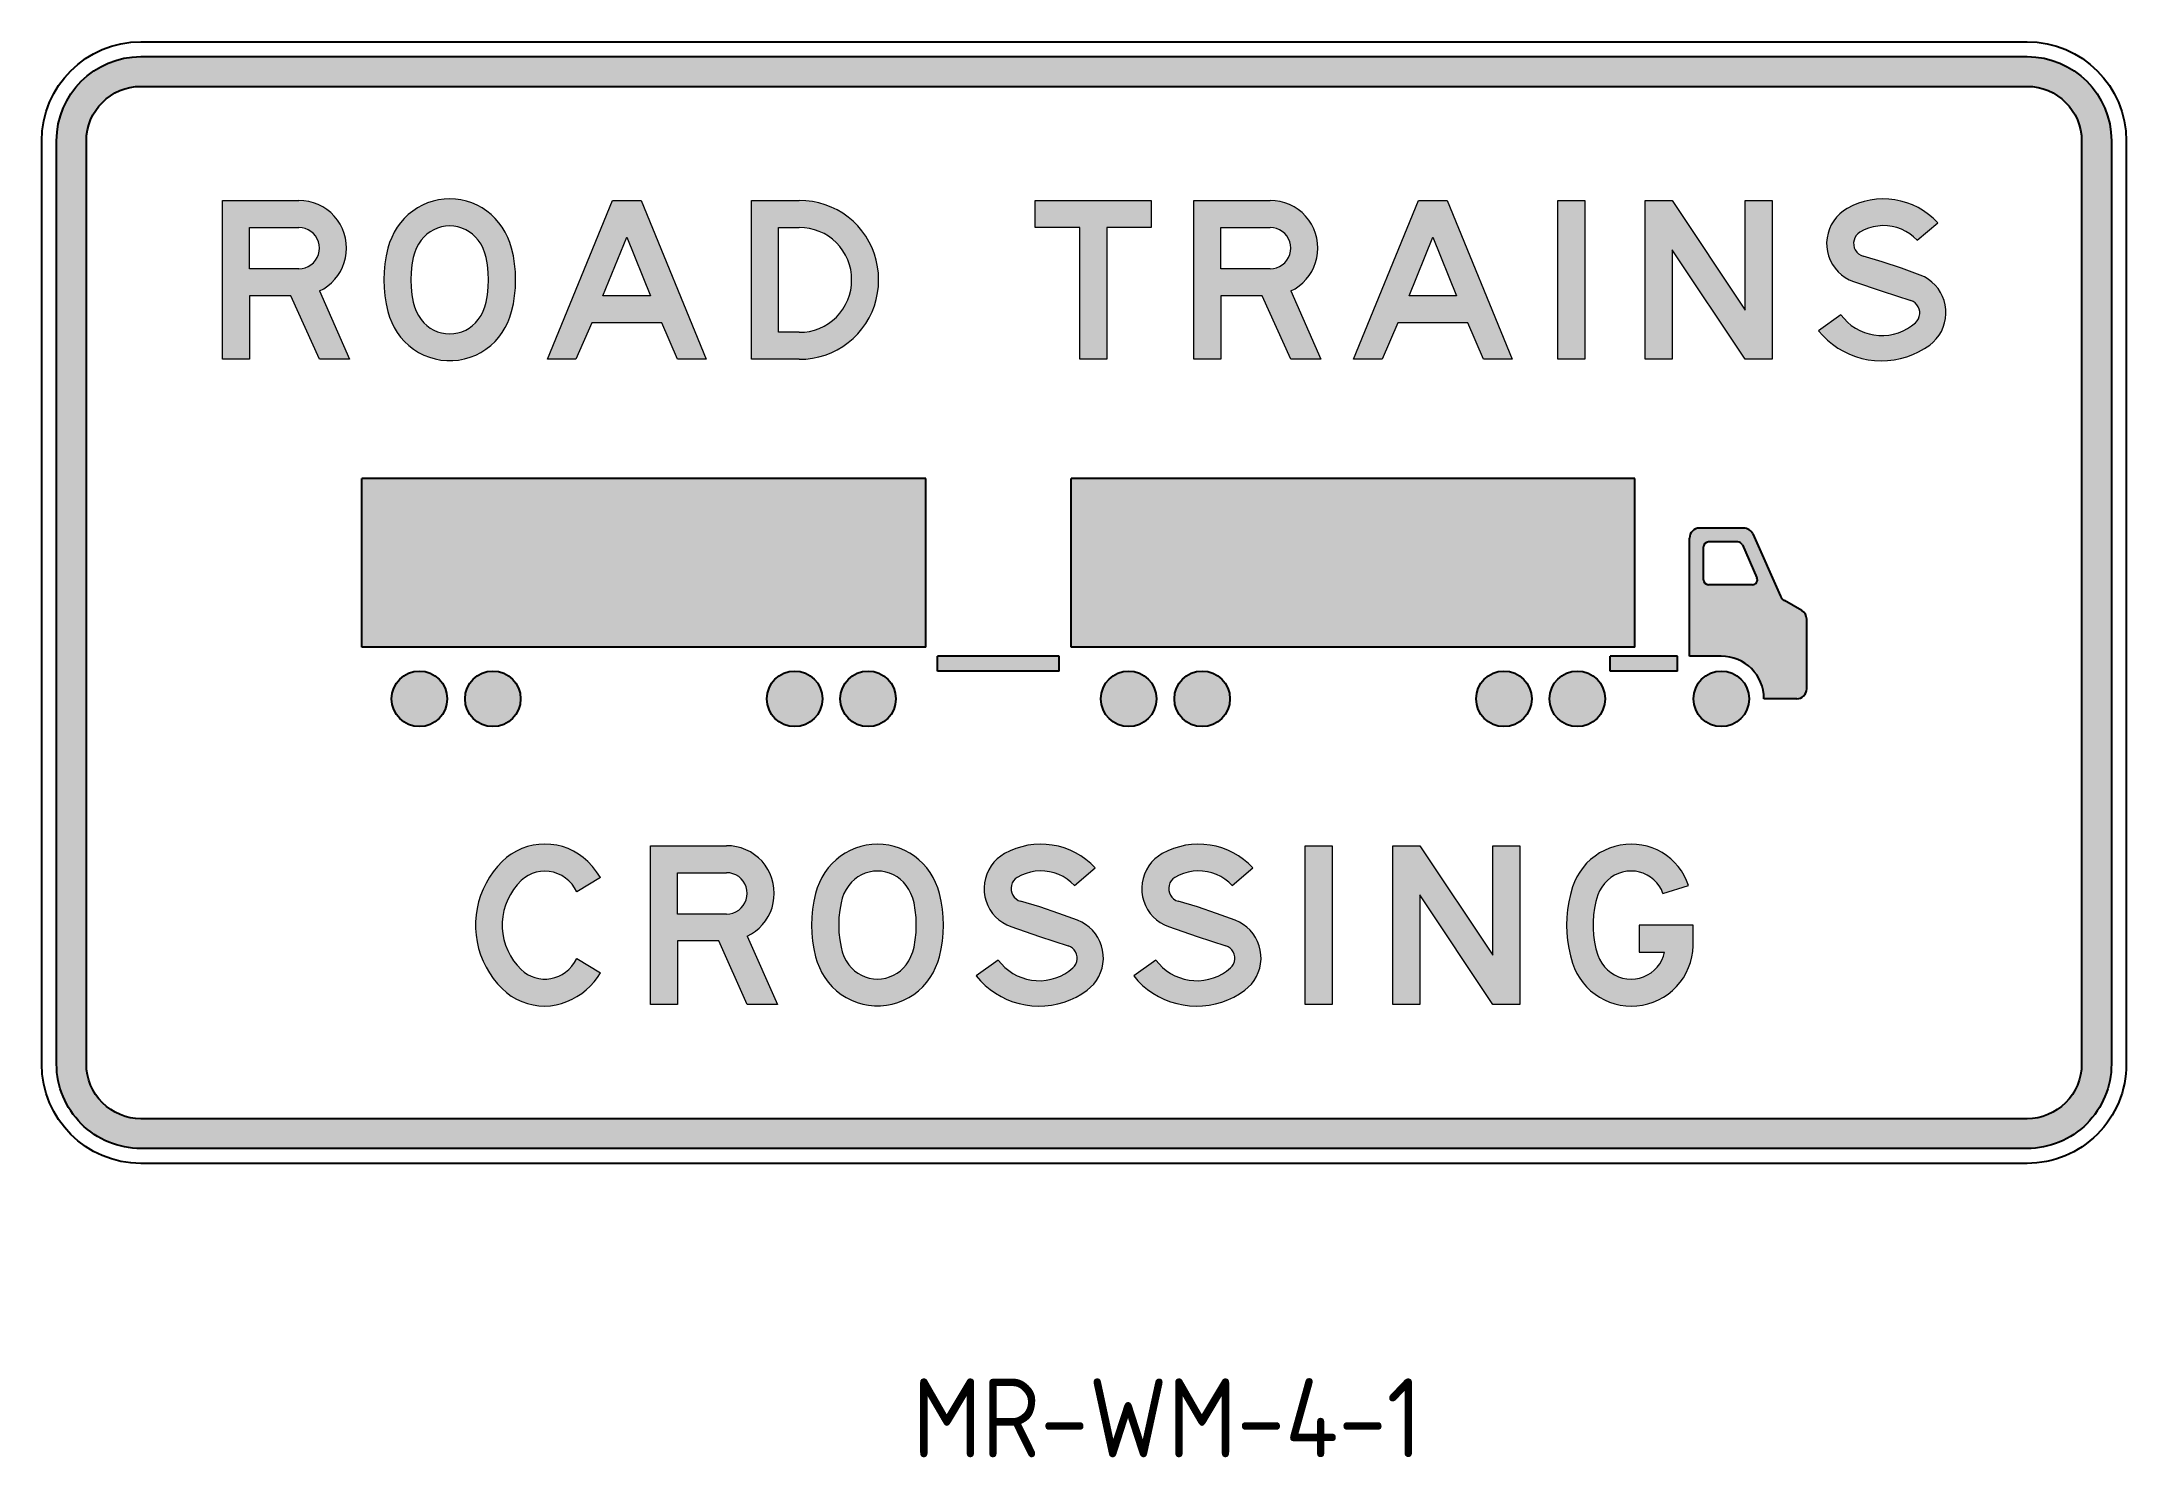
# Model space of a CAD drawing. Extents: x 143 to 283, y 110 to 205.
import ezdxf

# ---------------------------------------------------------------- set-up
doc = ezdxf.new("R2010")
doc.units = 0
doc.header["$LTSCALE"] = 12
doc.header["$MEASUREMENT"] = 0
doc.layers.get('0').update_dxf_attribs({"linetype": 'CONTINUOUS'})
for name, color, linetype in [('L25', 1, 'CONTINUOUS'), ('L35', 3, 'CONTINUOUS'), ('T25', 1, 'CONTINUOUS')]:
    doc.layers.add(name, color=color, linetype=linetype)
doc.styles.add('ISO', font='iso')

msp = doc.modelspace()

# ---------------------------------------------------------------- texts
at = {"layer": 'T25', "color": 3, "style": 'ISO'}
msp.add_text(' MR-WM-4-1', height=5.301771308269468, dxfattribs=at).set_placement((198.6405790741015, 109.5530454688363))

# ---------------------------------------------------------------- hatches: boundary and pattern name
at = {"layer": 'L25'}
h = msp.add_hatch(color=256, dxfattribs=at)
edge = h.paths.add_edge_path(flags=16)
edge.add_line((146.1875000000001, 135.9572171679198), (146.1875, 197.9573505012531))
edge.add_arc((149.8541000000001, 197.9573505012531), 3.666600000000045, 90.00000000000051, 179.9999999999996, ccw=False)
edge.add_line((149.8541, 201.6239505012531), (276.5208999999999, 201.6239505012531))
edge.add_arc((276.5208999999999, 197.9573505012531), 3.666600000000017, 3.979039320256561e-13, 89.99999999999909, ccw=False)
edge.add_line((280.1874999999999, 197.9573505012531), (280.1874999999999, 135.9572171679198))
edge.add_arc((276.5208999999999, 135.9572171679198), 3.666600000000017, -90, 3.979039320256561e-13, ccw=False)
edge.add_line((276.5208999999999, 132.2906171679197), (149.8541, 132.2906171679198))
edge.add_arc((149.8541, 135.9572171679198), 3.666599999999931, 179.9999999999996, 270.00000000000045, ccw=False)
edge = h.paths.add_edge_path()
edge.add_line((144.1875, 135.9572171679198), (144.1875, 197.9573505012531))
edge.add_arc((149.8541000000001, 197.9573505012531), 5.666600000000045, 90.00000000000028, 179.9999999999994, ccw=False)
edge.add_line((149.8541, 203.6239505012531), (276.5208999999999, 203.6239505012531))
edge.add_arc((276.5208999999999, 197.9573505012531), 5.666599999999988, 0, 89.99999999999937, ccw=False)
edge.add_line((282.1874999999999, 197.9573505012531), (282.1874999999999, 135.9572171679198))
edge.add_arc((276.5208999999999, 135.9572171679198), 5.666600000000017, -90, 2.8421709430404007e-13, ccw=False)
edge.add_line((276.5208999999999, 130.2906171679197), (149.8541, 130.2906171679198))
edge.add_arc((149.8541, 135.9572171679198), 5.66659999999996, 179.9999999999997, 270.00000000000057, ccw=False)
h = msp.add_hatch(color=256, dxfattribs=at)
h.paths.add_polyline_path([(182.4746869586956, 191.5072902206211), (184.0769187253149, 187.5605787443798), (180.8775741434072, 187.5605787443798)], flags=16)
h.paths.add_polyline_path([(177.14585862307, 183.2964922856132), (181.5174430597888, 193.9592679081952), (183.4370498089334, 193.9592679081952), (187.8086342456521, 183.2964922856132), (185.8890274965075, 183.2964922856132), (184.8242856196486, 185.7484699731872), (180.1302072490736, 185.7484699731872), (179.0654653722147, 183.2964922856132)])
h.paths.add_polyline_path([(160.4580772838394, 189.3726875155723), (157.1512347239797, 189.3726875155723), (157.1512347239797, 192.1471591370027), (160.4580772838394, 192.1471591370027), (160.6730732397436, 192.1318022830095), (160.8829502443168, 192.080612769699), (161.0877082975588, 191.9987095484021), (161.2719905454768, 191.886092619119), (161.4357969880705, 191.7427619818495), (161.5791276253399, 191.5789555392558), (161.691744554623, 191.3895543400069), (161.7736477759199, 191.1899152380959), (161.8248372892305, 190.9800382335227), (161.8401941432236, 190.7599233262875), (161.8248372892305, 190.5449273703833), (161.7736477759199, 190.3299314144791), (161.691744554623, 190.130292312568), (161.5791276253399, 189.9460100646502), (161.4357969880705, 189.7770846707254), (161.2719905454768, 189.638872984787), (161.0877082975588, 189.5211371041728), (160.8829502443168, 189.439233882876), (160.6730732397436, 189.3880443695654)], flags=16)
h.paths.add_polyline_path([(161.8401941432236, 187.8830726782361), (163.8672988703203, 183.2964922856132), (161.8401941432236, 183.2964922856132), (159.9257063454099, 187.5605787443798), (157.1512347239797, 187.5605787443798), (157.1512347239797, 183.2964922856132), (155.3391259527871, 183.2964922856132), (155.3391259527871, 193.9592679081952), (160.4580772838394, 193.9592679081952), (160.7908091203578, 193.943911054202), (161.1235409568762, 193.8927215408915), (161.4460348907326, 193.8056993682636), (161.7582909219267, 193.6879634876494), (162.0603090504588, 193.5395138990489), (162.3418513736667, 193.355231651131), (162.6029178915503, 193.1453546465578), (162.8383896527788, 192.9047639339984), (163.0482666573519, 192.6436974161147), (163.2325489052698, 192.3621550929068), (163.3809984938703, 192.0652559157058), (163.4987343744846, 191.7529998845116), (163.5857565471124, 191.4253869993243), (163.6369460604229, 191.0977741141369), (163.6523029144161, 190.7599233262875), (163.6369460604229, 190.4323104411001), (163.5908754984434, 190.1098165072438), (163.5089722771467, 189.7975604760496), (163.3963553478635, 189.4904233961865), (163.2479057592629, 189.1986431703165), (163.0789803653382, 188.9222197984397), (162.8742223120961, 188.6662722318871), (162.6489884535298, 188.4308004706587), (162.3981598383083, 188.2209234660855), (162.1268554177625, 188.0366412181676)])
h.paths.add_polyline_path([(170.5936009193231, 192.2546571149547), (170.3120585961152, 192.2393002609616), (170.0407541755694, 192.1881107476511), (169.7745687063547, 192.1113264776853), (169.5186211398021, 191.9987095484021), (169.2780304272426, 191.8604978624637), (169.0527965686763, 191.69669141987), (168.8531574667653, 191.5072902206211), (168.6739941701784, 191.2922942647169), (168.4948308735916, 191.0261087955022), (168.34126233366, 190.7343285696322), (168.2235264530458, 190.4323104411001), (168.141623231749, 190.1200544099059), (168.0546010591211, 189.6286350821249), (168.0034115458105, 189.1269778516818), (167.9880546918174, 188.6253206212386), (168.0034115458105, 188.1287823421266), (168.0546010591211, 187.6271251116834), (168.141623231749, 187.1357057839024), (168.2235264530458, 186.8183308013772), (168.34126233366, 186.5163126728451), (168.4948308735916, 186.2296513983061), (168.6739941701784, 185.9634659290914), (168.8531574667653, 185.7484699731872), (169.0527965686763, 185.5590687739383), (169.2780304272426, 185.3952623313446), (169.5186211398021, 185.2519316940752), (169.7745687063547, 185.144433716123), (170.0407541755694, 185.0676494461573), (170.3120585961152, 185.0164599328467), (170.5936009193231, 185.0011030788536), (170.8700242911999, 185.0164599328467), (171.1413287117457, 185.0676494461573), (171.4075141809604, 185.144433716123), (171.663461747513, 185.2519316940752), (171.9040524600724, 185.3952623313446), (172.1292863186387, 185.5590687739383), (172.3289254205498, 185.7484699731872), (172.5080887171366, 185.9634659290914), (172.6923709650546, 186.2296513983061), (172.840820553655, 186.5163126728451), (172.9585564342692, 186.8183308013772), (173.0455786068972, 187.1357057839024), (173.1274818281939, 187.6271251116834), (173.1786713415045, 188.1287823421266), (173.1940281954977, 188.6253206212386), (173.1786713415045, 189.1269778516818), (173.1274818281939, 189.6286350821249), (173.0455786068972, 190.1200544099059), (172.9585564342692, 190.4323104411001), (172.840820553655, 190.7343285696322), (172.6923709650546, 191.0261087955022), (172.5080887171366, 191.2922942647169), (172.3289254205498, 191.5072902206211), (172.1292863186387, 191.69669141987), (171.9040524600724, 191.8604978624637), (171.663461747513, 191.9987095484021), (171.4075141809604, 192.1113264776853), (171.1413287117457, 192.1881107476511), (170.8700242911999, 192.2393002609616)], flags=16)
h.paths.add_polyline_path([(170.5936009193231, 194.0667658861473), (170.2147985208252, 194.0514090321541), (169.8359961223273, 194.0002195188436), (169.4674316264916, 193.9131973462157), (169.1039860819868, 193.7954614656015), (168.7558973914753, 193.647011877001), (168.4231655549569, 193.4627296290831), (168.1057905724316, 193.25285262451), (167.8088913952306, 193.0173808632815), (167.5375869746848, 192.7563143453979), (167.2867583594633, 192.469653070859), (167.0615245008969, 192.1573970396647), (166.8618853989859, 191.8297841544774), (166.6929600050612, 191.4816954639658), (166.5496293677917, 191.1284878221232), (166.4370124385085, 190.7599233262875), (166.3192765578943, 190.2326713391891), (166.2322543852665, 189.7003004007596), (166.181064871956, 189.1679294623302), (166.1657080179627, 188.6253206212386), (166.181064871956, 188.0878307314781), (166.2322543852665, 187.5503408417177), (166.3192765578943, 187.0179699032882), (166.4370124385085, 186.4958368675209), (166.5496293677917, 186.1272723716851), (166.6929600050612, 185.7689457785114), (166.8618853989859, 185.4259760393309), (167.0615245008969, 185.0983631541436), (167.2867583594633, 184.7861071229494), (167.5529438286779, 184.4892079457483), (167.8396051032169, 184.2127845738715), (168.1569800857421, 183.9721938613121), (168.4948308735916, 183.7571979054078), (168.8480385154343, 183.57291565749), (169.221721962601, 183.4295850202205), (169.6056433124299, 183.3169680909374), (169.9946836135899, 183.2401838209716), (170.393961817412, 183.2043511616542), (170.7932400212342, 183.2043511616542), (171.1873992737252, 183.2401838209716), (171.5815585262162, 183.3169680909374), (171.9654798760452, 183.4295850202205), (172.3340443718809, 183.57291565749), (172.6872520137234, 183.7571979054078), (173.025102801573, 183.9721938613121), (173.3424777840982, 184.2127845738715), (173.6342580099681, 184.4892079457483), (173.8953245278518, 184.7861071229494), (174.1205583864181, 185.0983631541436), (174.3201974883292, 185.4259760393309), (174.494241833585, 185.7689457785114), (174.6324535195233, 186.1272723716851), (174.7501894001375, 186.4958368675209), (174.8679252807518, 187.0179699032882), (174.9498285020486, 187.5503408417177), (175.0010180153591, 188.0878307314781), (175.0163748693523, 188.6253206212386), (175.0010180153591, 189.1679294623302), (174.9498285020486, 189.7003004007596), (174.8679252807518, 190.2326713391891), (174.7501894001375, 190.7599233262875), (174.6324535195233, 191.1284878221232), (174.494241833585, 191.4816954639658), (174.3201974883292, 191.8297841544774), (174.1205583864181, 192.1573970396647), (173.8953245278518, 192.469653070859), (173.6444959126303, 192.7563143453979), (173.3731914920845, 193.0173808632815), (173.0762923148834, 193.25285262451), (172.7589173323582, 193.4627296290831), (172.4261854958398, 193.647011877001), (172.0780968053283, 193.7954614656015), (171.7146512608235, 193.9131973462157), (171.3460867649877, 194.0002195188436), (170.972403317821, 194.0514090321541)])
h.paths.add_polyline_path([(194.0639927721981, 185.1086010568057), (192.6767569614829, 185.1086010568057), (192.6767569614829, 192.1471591370027), (194.0639927721981, 192.1471591370027), (194.4069625113786, 192.1318022830095), (194.7499322505591, 192.080612769699), (195.0877830384085, 191.9987095484021), (195.4102769722648, 191.886092619119), (195.72765195479, 191.7376430305185), (196.0245511319911, 191.5584797339316), (196.3009745038679, 191.3537216806895), (196.5569220704205, 191.1233688707922), (196.7872748803179, 190.8674213042396), (196.99203293356, 190.5858789810317), (197.1711962301468, 190.2889798038306), (197.3196458187473, 189.9767237726365), (197.4322627480305, 189.6491108874491), (197.5192849206584, 189.3163790509307), (197.5653554826378, 188.9734093117502), (197.580712336631, 188.6253206212386), (197.5653554826378, 188.2823508820581), (197.5192849206584, 187.9393811428776), (197.4322627480305, 187.6015303550282), (197.3196458187473, 187.2790364211719), (197.1711962301468, 186.9667803899777), (196.99203293356, 186.6698812127767), (196.7872748803179, 186.3883388895688), (196.5569220704205, 186.1323913230162), (196.3009745038679, 185.9020385131188), (196.0245511319911, 185.6972804598767), (195.72765195479, 185.5181171632899), (195.4102769722648, 185.3696675746893), (195.0877830384085, 185.2570506454062), (194.7499322505591, 185.1700284727783), (194.4069625113786, 185.1239579107989)], flags=16)
h.paths.add_polyline_path([(194.0639927721981, 183.2964922856132), (190.8646481902904, 183.2964922856132), (190.8646481902904, 193.9592679081952), (194.0639927721981, 193.9592679081952), (194.5042225866686, 193.943911054202), (194.944452401139, 193.8927215408915), (195.3744443129475, 193.8005804169325), (195.7993172734248, 193.6777255849873), (196.208833379909, 193.5190380937247), (196.6081115837311, 193.3245179431447), (196.9869139822289, 193.0992840845784), (197.3452405754026, 192.8433365180258), (197.6830913632521, 192.5617941948179), (197.9953473944463, 192.2495381636237), (198.2768897176541, 191.9116873757742), (198.5328372842067, 191.5533607826006), (198.758071142773, 191.1694394327716), (198.952591293353, 190.7752801802806), (199.1112787846157, 190.3606451224654), (199.2341336165609, 189.9408911133191), (199.3262747405199, 189.5057802501796), (199.3774642538304, 189.0706693870402), (199.3928211078236, 188.6253206212386), (199.3774642538304, 188.1850908067681), (199.3262747405199, 187.7499799436287), (199.2341336165609, 187.3148690804892), (199.1112787846157, 186.8899961200119), (198.952591293353, 186.4804800135277), (198.758071142773, 186.0812018097056), (198.5328372842067, 185.7023994112078), (198.2768897176541, 185.3440728180341), (197.9953473944463, 185.0062220301846), (197.6830913632521, 184.6939659989904), (197.3452405754026, 184.4124236757826), (196.9869139822289, 184.1564761092299), (196.6081115837311, 183.9312422506636), (196.208833379909, 183.7367221000837), (195.7993172734248, 183.578034608821), (195.3744443129475, 183.4500608255447), (194.944452401139, 183.3630386529168), (194.5042225866686, 183.3118491396063)])
h = msp.add_hatch(color=256, dxfattribs=at)
h.paths.add_polyline_path([(209.9173850444672, 193.9592679081952), (217.6981910676667, 193.9592679081952), (217.6981910676667, 192.1471591370027), (214.7138424416632, 192.1471591370027), (214.7138424416632, 183.2964922856132), (212.9017336704707, 183.2964922856132), (212.9017336704707, 192.1471591370027), (209.9173850444672, 192.1471591370027)])
h.paths.add_polyline_path([(236.6127162359051, 191.5072902206211), (238.2149480025245, 187.5605787443798), (235.0156034206168, 187.5605787443798)], flags=16)
h.paths.add_polyline_path([(231.2838879002796, 183.2964922856132), (235.6554723369983, 193.9592679081952), (237.5750790861429, 193.9592679081952), (241.9415445715306, 183.2964922856132), (240.027056773717, 183.2964922856132), (238.9571959455271, 185.7484699731872), (234.2682365262831, 185.7484699731872), (233.2034946494242, 183.2964922856132)])
h.paths.add_polyline_path([(245.0026774674999, 193.9592679081952), (246.8147862386924, 193.9592679081952), (246.8147862386924, 183.2964922856132), (245.0026774674999, 183.2964922856132)])
h.paths.add_polyline_path([(250.8741146442169, 193.9592679081952), (252.6862234154094, 193.9592679081952), (257.5901787905576, 186.603334845473), (257.5901787905576, 193.9592679081952), (259.4022875617501, 193.9592679081952), (259.4022875617501, 183.2964922856132), (257.5901787905576, 183.2964922856132), (252.6862234154094, 190.6524253483354), (252.6862234154094, 183.2964922856132), (250.8741146442169, 183.2964922856132)])
h.paths.add_polyline_path([(225.6888740954394, 189.3726875155723), (222.3820315355796, 189.3726875155723), (222.3820315355796, 192.1471591370027), (225.6888740954394, 192.1471591370027), (225.9038700513436, 192.1318022830095), (226.1188660072478, 192.080612769699), (226.3185051091588, 191.9987095484021), (226.5027873570768, 191.886092619119), (226.6717127510015, 191.7427619818495), (226.8099244369399, 191.5789555392558), (226.922541366223, 191.3895543400069), (227.0095635388509, 191.1899152380959), (227.0556341008304, 190.9800382335227), (227.0761099061546, 190.7599233262875), (227.0556341008304, 190.5449273703833), (227.0095635388509, 190.3299314144791), (226.922541366223, 190.130292312568), (226.8099244369399, 189.9460100646502), (226.6717127510015, 189.7770846707254), (226.5027873570768, 189.638872984787), (226.3185051091588, 189.5211371041728), (226.1188660072478, 189.439233882876), (225.9038700513436, 189.3880443695654)], flags=16)
h.paths.add_polyline_path([(227.0761099061546, 187.8830726782361), (229.0980956819203, 183.2964922856132), (227.0761099061546, 183.2964922856132), (225.15650315701, 187.5605787443798), (222.3820315355796, 187.5605787443798), (222.3820315355796, 183.2964922856132), (220.5699227643871, 183.2964922856132), (220.5699227643871, 193.9592679081952), (225.6888740954394, 193.9592679081952), (226.0216059319578, 193.943911054202), (226.3543377684762, 193.8927215408915), (226.6768317023325, 193.8056993682636), (226.9890877335267, 193.6879634876494), (227.2911058620588, 193.5395138990489), (227.5726481852667, 193.355231651131), (227.8337147031503, 193.1453546465578), (228.0691864643788, 192.9047639339984), (228.2790634689519, 192.6436974161147), (228.4633457168698, 192.3621550929068), (228.6117953054703, 192.0652559157058), (228.7346501374156, 191.7529998845116), (228.8165533587124, 191.4253869993243), (228.8677428720229, 191.0977741141369), (228.8882186773471, 190.7599233262875), (228.872861823354, 190.4323104411001), (228.8216723100435, 190.1098165072438), (228.7397690887466, 189.7975604760496), (228.6271521594635, 189.4904233961865), (228.483821522194, 189.1986431703165), (228.3097771769382, 188.9222197984397), (228.1050191236961, 188.6662722318871), (227.8797852651298, 188.4308004706587), (227.6289566499082, 188.2209234660855), (227.3627711806935, 188.0366412181676)])
h.paths.add_polyline_path([(264.0144627110283, 186.2808409116167), (262.524847873692, 185.2160990347578), (262.811509148231, 184.8833671982394), (263.1237651794252, 184.5813490697073), (263.4616159672746, 184.2998067464994), (263.8199425604483, 184.0489781312779), (264.1987449589462, 183.8288632240426), (264.5929042114372, 183.6394620247937), (264.9973013665904, 183.480774533531), (265.4170553757366, 183.3579197015858), (265.847047287545, 183.2657785776268), (266.2770391993535, 183.2094701129853), (266.717269013824, 183.1889943076611), (267.1523798769634, 183.2043511616542), (267.5874907401028, 183.2555406749647), (268.0174826519112, 183.3374438962616), (268.4372366610575, 183.4551797768758), (268.8467527675417, 183.6087483168074), (269.2409120200327, 183.7930305647252), (269.6248333698617, 184.0080265206294), (269.9831599630353, 184.2537361845199), (270.2186317242637, 184.4482563350999), (270.4285087288368, 184.6683712423352), (270.6127909767548, 184.9089619548946), (270.7663595166863, 185.1700284727783), (270.8943332999626, 185.4464518446551), (270.9864744239215, 185.7382320705251), (271.0479018398942, 186.0351312477262), (271.0734965965495, 186.3371493762583), (271.0683776452184, 186.6391675047903), (271.02742603457, 186.9411856333224), (270.9506417646042, 187.2329658591924), (270.8431437866521, 187.5196271337313), (270.7049321007137, 187.7909315542771), (270.54112565812, 188.0417601694987), (270.3466055075401, 188.272112979396), (270.1264906003048, 188.4819899839692), (269.8807809364142, 188.6662722318871), (269.6248333698617, 188.8249597231497), (269.3484099979848, 188.9478145550949), (268.0789100678838, 189.4136391262207), (266.7991722351207, 189.8436310380291), (265.5091964996956, 190.227552387858), (265.3505090084329, 190.2889798038306), (265.2071783711635, 190.3811209277896), (265.0843235392182, 190.4988568084038), (264.9870634639282, 190.6370684943422), (264.9205170966245, 190.7906370342738), (264.8795654859762, 190.9595624281985), (264.8744465346451, 191.1284878221232), (264.9000412913003, 191.297413216048), (264.9563497559419, 191.4561007073106), (265.0433719285698, 191.59943134458), (265.161107809184, 191.7274051278563), (265.2942005437914, 191.8297841544774), (265.5808618183303, 191.9782337430779), (265.8777609955313, 192.1010885750232), (266.1900170267255, 192.1881107476511), (266.5073920092508, 192.2444192122927), (266.824766991776, 192.2700139689479), (267.1472609256323, 192.2597760662858), (267.4697548594886, 192.2137055043063), (267.7820108906828, 192.1369212343405), (268.0840290192149, 192.0294232563884), (268.3706902937538, 191.886092619119), (268.6471136656306, 191.7171672251943), (268.9030612321833, 191.5175281232832), (269.1334140420806, 191.2922942647169), (270.5206498527958, 192.469653070859), (270.2237506755948, 192.7614332967289), (269.9063756930695, 193.0276187659437), (269.5685249052201, 193.2630905271721), (269.2101983120464, 193.4780864830763), (268.8365148648796, 193.6572497796631), (268.4525935150507, 193.8056993682636), (268.0533153112286, 193.9183162975468), (267.6489181560754, 194.0002195188436), (267.2342830982602, 194.0462900808231), (266.819648040445, 194.0616469348162), (266.4050129826297, 194.041171129492), (265.9954968761456, 193.9848626648504), (265.5910997209924, 193.8927215408915), (265.1969404685013, 193.7698667089462), (264.8130191186725, 193.6162981690147), (264.4444546228367, 193.4268969697657), (264.183388104953, 193.2630905271721), (263.9427973923936, 193.063451425261), (263.7278014364894, 192.8433365180258), (263.5384002372404, 192.5976268541353), (263.3745937946468, 192.3314413849205), (263.2466200113704, 192.0498990617127), (263.1544788874115, 191.7581188358427), (263.0930514714389, 191.4561007073106), (263.0623377634525, 191.1438446761164), (263.0725756661146, 190.8367075962533), (263.1186462280941, 190.5295705163901), (263.1954304980599, 190.2326713391891), (263.3080474273431, 189.9408911133191), (263.4564970159436, 189.6695866927733), (263.6305413611993, 189.4136391262207), (263.8352994144415, 189.1781673649923), (264.0605332730078, 188.9734093117502), (264.3113618882293, 188.7891270638323), (264.5826663087751, 188.6406774752318), (264.869327583314, 188.5229415946176), (266.7838153811276, 187.8677158242429), (268.7085410816032, 187.2432037618545), (268.8621096215348, 187.1766573945508), (269.0003213074733, 187.0793973192608), (269.1180571880875, 186.9616614386466), (269.2153172633775, 186.8234497527082), (269.2818636306811, 186.6698812127767), (269.3125773386674, 186.506074770183), (269.3176962899985, 186.3371493762583), (269.2869825820122, 186.1733429336646), (269.2306741173707, 186.0146554424019), (269.1385329934117, 185.8713248051325), (269.0259160641285, 185.7484699731872), (268.7648495462448, 185.5385929686141), (268.488426174368, 185.3594296720273), (268.191526997167, 185.2007421807646), (267.8843899173038, 185.0778873488194), (267.5618959834476, 184.9857462248604), (267.2342830982602, 184.9243188088878), (266.9015512617418, 184.8936051009015), (266.5688194252234, 184.8936051009015), (266.236087588705, 184.9294377602189), (265.9135936548487, 184.9959841275225), (265.5962186723235, 185.0983631541436), (265.2890815924603, 185.2263369374199), (264.9921824152593, 185.3850244286825), (264.7157590433825, 185.5744256279314), (264.4598114768298, 185.7843026325046), (264.2294586669325, 186.024893345064)])
h = msp.add_hatch(color=256, dxfattribs=at)
edge = h.paths.add_edge_path()
edge.add_arc((216.1875000000003, 160.4906171679198), 1.866666666666676, 0, 360)
edge = h.paths.add_edge_path()
edge.add_arc((221.1208333333336, 160.4906171679198), 1.866666666666676, 0, 360)
edge = h.paths.add_edge_path()
edge.add_arc((168.5541666666667, 160.4906171679198), 1.866666666666676, 0, 360)
edge = h.paths.add_edge_path()
edge.add_arc((173.4875, 160.4906171679198), 1.866666666666676, 0, 360)
edge = h.paths.add_edge_path()
edge.add_arc((193.7541666666668, 160.4906171679198), 1.866666666666676, 0, 360)
edge = h.paths.add_edge_path()
edge.add_arc((198.6875000000002, 160.4906171679198), 1.866666666666676, 0, 360)
edge = h.paths.add_edge_path()
edge.add_arc((241.3875000000004, 160.4906171679198), 1.866666666666676, 0, 360)
edge = h.paths.add_edge_path()
edge.add_arc((246.3208333333337, 160.4906171679198), 1.866666666666676, 0, 360)
edge = h.paths.add_edge_path()
edge.add_arc((255.9875000000005, 160.4906171679198), 1.866666666666676, 0, 360)
h.paths.add_polyline_path([(253.0541666666671, 162.3572838345865), (253.0541666666671, 163.3572838345865), (248.5260460002938, 163.3572838345865), (248.5260460002938, 162.3572838345865)])
h.paths.add_polyline_path([(203.3541666666669, 162.3572838345865), (203.3541666666669, 163.3572838345865), (211.5208333333336, 163.3572838345865), (211.5208333333336, 162.3572838345865)])
h.paths.add_polyline_path([(202.5541666666668, 163.9572838345865), (164.6875, 163.9572838345865), (164.6875, 175.2906171679199), (202.5541666666668, 175.2906171679199)])
h.paths.add_polyline_path([(212.3208333333336, 163.9572838345865), (212.3208333333336, 175.2906171679199), (250.1875000000004, 175.2906171679199), (250.1875000000004, 163.9572838345865)])
edge = h.paths.add_edge_path(flags=16)
edge.add_arc((258.0777534896291, 168.4906171679199), 0.333333333333335, 270, 383.9999999999976)
edge.add_line((258.3822686421766, 168.6261960489451), (257.4027655344978, 170.8261960489451))
edge.add_arc((257.0982503819503, 170.6906171679199), 0.333333333333335, 23.99999999999763, 90)
edge.add_line((257.0982503819503, 171.0239505012532), (255.1208333333338, 171.0239505012532))
edge.add_arc((255.1208333333338, 170.6906171679199), 0.333333333333335, 90, 180)
edge.add_line((254.7875000000004, 170.6906171679199), (254.7875000000004, 168.4906171679199))
edge.add_arc((255.1208333333338, 168.4906171679199), 0.333333333333335, 180, 270)
edge.add_line((255.1208333333338, 168.1572838345865), (258.0777534896291, 168.1572838345865))
edge = h.paths.add_edge_path()
edge.add_arc((260.5628299952314, 167.6623243991486), 0.66666666666667, 203.9999999999976, 239.9999999999862)
edge.add_line((260.229496661898, 167.084974129959), (261.3875000000005, 166.4164005909831))
edge.add_arc((261.0541666666671, 165.8390503217934), 0.66666666666667, 0, 59.99999999998619, ccw=False)
edge.add_line((261.7208333333338, 165.8390503217934), (261.7208333333338, 161.1572838345865))
edge.add_arc((261.0541666666671, 161.1572838345865), 0.66666666666667, -90, 0, ccw=False)
edge.add_line((261.0541666666671, 160.4906171679198), (258.8541666666671, 160.4906171679198))
edge.add_arc((255.9875000000005, 160.4906171679198), 2.866666666666681, 0, 90)
edge.add_line((255.9875000000005, 163.3572838345865), (253.8541666666671, 163.3572838345865))
edge.add_line((253.8541666666671, 163.3572838345865), (253.8541666666671, 171.2906171679199))
edge.add_arc((254.5208333333338, 171.2906171679199), 0.66666666666667, 90, 180, ccw=False)
edge.add_line((254.5208333333338, 171.9572838345865), (257.4878949378688, 171.9572838345865))
edge.add_arc((257.4878949378688, 171.2906171679199), 0.66666666666667, 23.999999999997726, 90, ccw=False)
edge.add_line((258.0969252429638, 171.5617749299704), (259.9537996901363, 167.3911666370981))
h = msp.add_hatch(color=256, dxfattribs=at)
h.paths.add_polyline_path([(228.0487106590545, 150.6273448908371), (229.8608194302471, 150.6273448908371), (229.8608194302471, 139.9645692682551), (228.0487106590545, 139.9645692682551)])
h.paths.add_polyline_path([(233.9201478357716, 150.6273448908371), (235.7322566069641, 150.6273448908371), (240.6362119821123, 143.2714118281149), (240.6362119821123, 150.6273448908371), (242.4483207533048, 150.6273448908371), (242.4483207533048, 139.9645692682551), (240.6362119821123, 139.9645692682551), (235.7322566069641, 147.3205023309773), (235.7322566069641, 139.9645692682551), (233.9201478357716, 139.9645692682551)])
h.paths.add_polyline_path([(176.9820521804764, 150.7348428687892), (176.5827739766543, 150.7194860147961), (176.1937336754943, 150.6580585988234), (175.8046933743343, 150.5659174748645), (175.4310099271676, 150.4328247402571), (175.0675643826628, 150.2638993463324), (174.7245946434823, 150.0642602444213), (174.402100709626, 149.828788483193), (174.105201532425, 149.5626030139782), (173.7980644525618, 149.2349901287909), (173.5114031780229, 148.8817824869483), (173.2554556114703, 148.5080990397815), (173.030221752904, 148.1190587386215), (172.835701602324, 147.7095426321373), (172.6667762083993, 147.289788622991), (172.5336834737919, 146.8597967111826), (172.4313044471709, 146.4195668967121), (172.3647580798672, 145.9742181309105), (172.3289254205498, 145.5237504137779), (172.3289254205498, 145.0681637453143), (172.3647580798672, 144.6176960281817), (172.4313044471709, 144.1723472623801), (172.5336834737919, 143.7321174479096), (172.6667762083993, 143.3021255361012), (172.835701602324, 142.8823715269549), (173.030221752904, 142.4728554204708), (173.2554556114703, 142.0838151193108), (173.5114031780229, 141.7101316721439), (173.7980644525618, 141.3620429816324), (174.105201532425, 141.029311145114), (174.402100709626, 140.7631256758993), (174.7245946434823, 140.5327728660019), (175.0675643826628, 140.3280148127598), (175.4310099271676, 140.1590894188351), (175.8046933743343, 140.0259966842277), (176.1937336754943, 139.9338555602688), (176.5827739766543, 139.8775470956272), (176.9820521804764, 139.857071290303), (177.3608545789742, 139.8826660469583), (177.7345380261411, 139.9440934629309), (178.1031025219769, 140.0362345868898), (178.4614291151505, 140.1590894188351), (178.804398854331, 140.3126579587666), (179.1371306908494, 140.4918212553535), (179.4545056733747, 140.7016982599266), (179.7514048505757, 140.9371700211551), (180.0278282224525, 141.1931175877077), (180.2837757890051, 141.4746599109155), (180.5090096475714, 141.7766780394476), (180.7137677008135, 142.0991719733039), (179.1166548855252, 143.0564158722107), (178.9682052969247, 142.7851114516649), (178.7890420003379, 142.5342828364434), (178.5842839470958, 142.3090489778771), (178.3744069425227, 142.1350046326213), (178.1491730839563, 141.9814360926897), (177.9085823713968, 141.8585812607445), (177.6526348048443, 141.7664401367855), (177.3864493356295, 141.7050127208129), (177.1202638664148, 141.6691800614955), (176.848959445869, 141.6691800614955), (176.5776550253232, 141.7050127208129), (176.3114695561086, 141.7664401367855), (176.060640940887, 141.8585812607445), (175.8149312769965, 141.9814360926897), (175.5896974184302, 142.1350046326213), (175.3849393651881, 142.3090489778771), (175.1136349446423, 142.595710252416), (174.8730442320829, 142.9028473322791), (174.6631672275097, 143.2355791687975), (174.4840039309229, 143.5836678593091), (174.3406732936534, 143.9471134038138), (174.2331753157013, 144.3259158023117), (174.1563910457355, 144.7098371521406), (174.1205583864181, 145.0988774533006), (174.1205583864181, 145.4930367057916), (174.1563910457355, 145.8820770069516), (174.2331753157013, 146.2659983567805), (174.3406732936534, 146.6448007552784), (174.4840039309229, 147.0082462997831), (174.6631672275097, 147.3563349902947), (174.8730442320829, 147.6890668268131), (175.1136349446423, 147.9962039066762), (175.3849393651881, 148.2828651812152), (175.6101732237544, 148.4722663804641), (175.8558828876448, 148.6258349203956), (176.1220683568596, 148.753808703672), (176.4036106800675, 148.8459498276309), (176.6902719546064, 148.9022582922725), (176.9820521804764, 148.9227340975967), (177.2789513576774, 148.9022582922725), (177.5707315835474, 148.8408308762999), (177.8573928580863, 148.7486897523409), (178.1235783273011, 148.6155970177335), (178.3744069425227, 148.4569095264709), (178.599640801089, 148.2623893758909), (178.804398854331, 148.0422744686557), (178.9733242482558, 147.8016837560962), (179.1166548855252, 147.5354982868815), (180.7137677008135, 148.4978611371193), (180.4578201342609, 148.8766635356172), (180.176277811053, 149.2298711774598), (179.8589028285278, 149.5626030139782), (179.5620036513268, 149.828788483193), (179.2395097174705, 150.0642602444213), (178.89653997829, 150.2638993463324), (178.5382133851163, 150.4328247402571), (178.1594109866185, 150.5659174748645), (177.7754896367895, 150.6580585988234), (177.3813303842985, 150.7194860147961)])
h.paths.add_polyline_path([(189.1856321537052, 146.0407644982142), (185.8787895938454, 146.0407644982142), (185.8787895938454, 148.8152361196446), (189.1856321537052, 148.8152361196446), (189.4006281096094, 148.7998792656514), (189.6105051141825, 148.7486897523409), (189.8152631674246, 148.6667865310441), (189.9995454153425, 148.5541696017609), (190.1633518579362, 148.4108389644915), (190.3066824952056, 148.2470325218978), (190.4192994244888, 148.0627502739799), (190.5012026457856, 147.8579922207378), (190.5523921590962, 147.6481152161647), (190.5677490130893, 147.4280003089294), (190.5523921590962, 147.2130043530252), (190.5012026457856, 146.998008397121), (190.4192994244888, 146.79836929521), (190.3066824952056, 146.6140870472921), (190.1633518579362, 146.4451616533674), (189.9995454153425, 146.3069499674289), (189.8152631674246, 146.1943330381458), (189.6105051141825, 146.1073108655179), (189.4006281096094, 146.0612403035384)], flags=16)
h.paths.add_polyline_path([(190.5677490130893, 144.551149660878), (192.594853740186, 139.9645692682551), (190.5677490130893, 139.9645692682551), (188.6532612152757, 144.2286557270217), (185.8787895938454, 144.2286557270217), (185.8787895938454, 139.9645692682551), (184.0666808226528, 139.9645692682551), (184.0666808226528, 150.6273448908371), (189.1856321537052, 150.6273448908371), (189.5183639902236, 150.611988036844), (189.851095826742, 150.5607985235334), (190.1735897605983, 150.4788953022366), (190.4858457917925, 150.3560404702914), (190.7878639203246, 150.2075908816908), (191.0694062435324, 150.023308633773), (191.3304727614161, 149.8134316291998), (191.5659445226445, 149.5779598679714), (191.7758215272177, 149.3168933500877), (191.9601037751355, 149.0353510268799), (192.1085533637361, 148.7333328983478), (192.2314081956813, 148.4210768671535), (192.3133114169782, 148.0985829332973), (192.3645009302887, 147.7658510967789), (192.3798577842818, 147.4280003089294), (192.3645009302887, 147.1055063750731), (192.3184303683092, 146.7830124412168), (192.2365271470124, 146.4656374586916), (192.1239102177292, 146.1585003788284), (191.9754606291287, 145.8667201529584), (191.806535235204, 145.5902967810816), (191.6017771819619, 145.334349214529), (191.3765433233956, 145.0988774533006), (191.125714708174, 144.8890004487274), (190.8544102876282, 144.7047182008096)])
h.paths.add_polyline_path([(199.3211557891888, 148.9227340975967), (199.0396134659809, 148.9073772436035), (198.7683090454352, 148.8613066816241), (198.5021235762204, 148.7794034603272), (198.2461760096678, 148.6719054823751), (198.0055852971084, 148.5336937964367), (197.7803514385421, 148.364768402512), (197.580712336631, 148.1753672032631), (197.4015490400442, 147.9654901986899), (197.2223857434574, 147.6941857781441), (197.0688172035258, 147.4075245036052), (196.9510813229116, 147.1055063750731), (196.8691781016147, 146.7881313925479), (196.7821559289868, 146.2967120647668), (196.7309664156763, 145.7950548343237), (196.7156095616832, 145.2985165552116), (196.7309664156763, 144.7968593247685), (196.7821559289868, 144.2952020943254), (196.8691781016147, 143.8037827665443), (196.9510813229116, 143.4915267353502), (197.0688172035258, 143.1895086068181), (197.2223857434574, 142.8977283809481), (197.4015490400442, 142.6315429117334), (197.580712336631, 142.4165469558292), (197.7803514385421, 142.2271457565802), (198.0055852971084, 142.0633393139865), (198.2461760096678, 141.9251276280481), (198.5021235762204, 141.812510698765), (198.7683090454352, 141.7357264287992), (199.0396134659809, 141.6845369154887), (199.3211557891888, 141.6691800614955), (199.5975791610656, 141.6845369154887), (199.8688835816114, 141.7357264287992), (200.1350690508261, 141.812510698765), (200.3910166173788, 141.9251276280481), (200.6316073299382, 142.0633393139865), (200.8568411885045, 142.2271457565802), (201.0564802904155, 142.4165469558292), (201.2356435870024, 142.6315429117334), (201.4199258349203, 142.8977283809481), (201.5683754235208, 143.1895086068181), (201.686111304135, 143.4915267353502), (201.7731334767629, 143.8037827665443), (201.8550366980597, 144.2952020943254), (201.9062262113702, 144.7968593247685), (201.9215830653634, 145.2985165552116), (201.9062262113702, 145.7950548343237), (201.8550366980597, 146.2967120647668), (201.7731334767629, 146.7881313925479), (201.686111304135, 147.1055063750731), (201.5683754235208, 147.4075245036052), (201.4199258349203, 147.6941857781441), (201.2356435870024, 147.9654901986899), (201.0564802904155, 148.1753672032631), (200.8568411885045, 148.364768402512), (200.6316073299382, 148.5336937964367), (200.3910166173788, 148.6719054823751), (200.1350690508261, 148.7794034603272), (199.8688835816114, 148.8613066816241), (199.5975791610656, 148.9073772436035)], flags=16)
h.paths.add_polyline_path([(199.3211557891888, 150.7348428687892), (198.942353390691, 150.7194860147961), (198.5635509921931, 150.6682965014855), (198.1949864963573, 150.5812743288577), (197.8315409518526, 150.4635384482434), (197.483452261341, 150.3150888596429), (197.1507204248226, 150.130806611725), (196.8333454422974, 149.9209296071519), (196.5364462650963, 149.6854578459235), (196.2651418445506, 149.4243913280398), (196.014313229329, 149.1377300535009), (195.7890793707627, 148.8254740223067), (195.5894402688517, 148.4978611371193), (195.4205148749269, 148.1548913979389), (195.2771842376575, 147.7965648047652), (195.1645673083743, 147.4280003089294), (195.0468314277601, 146.9058672731621), (194.9598092551322, 146.3734963347326), (194.9086197418217, 145.8360064449721), (194.8932628878285, 145.2985165552116), (194.9086197418217, 144.7559077141201), (194.9598092551322, 144.2235367756907), (195.0468314277601, 143.6911658372612), (195.1645673083743, 143.1639138501628), (195.2771842376575, 142.795349354327), (195.4205148749269, 142.4421417124844), (195.5894402688517, 142.0940530219729), (195.7890793707627, 141.7664401367855), (196.014313229329, 141.4541841055913), (196.2804986985437, 141.1572849283903), (196.5722789244137, 140.8859805078445), (196.8845349556079, 140.640270843954), (197.2223857434574, 140.4252748880498), (197.5755933853, 140.246111591463), (197.9492768324668, 140.0976620028624), (198.3331981822957, 139.9850450735793), (198.7222384834557, 139.9082608036135), (199.1215166872778, 139.8724281442962), (199.5207948910999, 139.8724281442962), (199.9149541435909, 139.9082608036135), (200.3091133960819, 139.9850450735793), (200.6930347459108, 140.0976620028624), (201.0615992417466, 140.246111591463), (201.4148068835892, 140.4252748880498), (201.7526576714387, 140.640270843954), (202.0700326539639, 140.8859805078445), (202.3618128798339, 141.1572849283903), (202.6228793977176, 141.4541841055913), (202.8481132562839, 141.7664401367855), (203.0477523581949, 142.0940530219729), (203.2217967034507, 142.4421417124844), (203.3651273407202, 142.795349354327), (203.4777442700033, 143.1639138501628), (203.5954801506175, 143.6911658372612), (203.6773833719143, 144.2235367756907), (203.7285728852249, 144.7559077141201), (203.743929739218, 145.2985165552116), (203.7285728852249, 145.8360064449721), (203.6773833719143, 146.3734963347326), (203.5954801506175, 146.9058672731621), (203.4777442700033, 147.4280003089294), (203.3651273407202, 147.7965648047652), (203.2217967034507, 148.1548913979389), (203.0477523581949, 148.4978611371193), (202.8481132562839, 148.8254740223067), (202.6228793977176, 149.1377300535009), (202.372050782496, 149.4243913280398), (202.1007463619502, 149.6854578459235), (201.8038471847492, 149.9209296071519), (201.486472202224, 150.130806611725), (201.1537403657055, 150.3150888596429), (200.805651675194, 150.4635384482434), (200.4422061306893, 150.5812743288577), (200.0736416348535, 150.6682965014855), (199.6999581876867, 150.7194860147961)])
h.paths.add_polyline_path([(207.4295746975757, 142.9489178942586), (205.9399598602395, 141.8841760173997), (206.2266211347784, 141.5565631322124), (206.5388771659726, 141.2494260523492), (206.8767279538221, 140.9730026804724), (207.2350545469957, 140.7221740652508), (207.6138569454936, 140.4969402066845), (208.0028972466536, 140.3075390074356), (208.4124133531378, 140.148851516173), (208.8321673622841, 140.0259966842277), (209.2570403227614, 139.9389745115998), (209.6921511859009, 139.8826660469583), (210.1272620490403, 139.862190241634), (210.5674918635108, 139.8724281442962), (211.0026027266503, 139.9236176576067), (211.4274756871276, 140.0055208789035), (211.8523486476049, 140.1283757108488), (212.2618647540891, 140.2768252994493), (212.6560240065802, 140.4611075473672), (213.034826405078, 140.6761035032714), (213.3982719495827, 140.9218131671619), (213.6337437108112, 141.1163333177419), (213.8436207153843, 141.3364482249771), (214.0227840119711, 141.5770389375366), (214.1814715032338, 141.8381054554202), (214.304326335179, 142.1145288272971), (214.401586410469, 142.4063090531671), (214.4578948751106, 142.7032082303681), (214.4886085830969, 143.0052263589002), (214.4783706804348, 143.3072444874323), (214.4374190697864, 143.6092626159644), (214.3657537511516, 143.9010428418343), (214.2582557731995, 144.1877041163733), (214.1200440872611, 144.459008536919), (213.9511186933364, 144.7098371521406), (213.7565985427564, 144.945308913369), (213.5364836355212, 145.1551859179422), (213.2958929229617, 145.334349214529), (213.034826405078, 145.4930367057916), (212.7584030332012, 145.6158915377369), (211.4940220544313, 146.0817161088627), (210.2142842216682, 146.5117080206711), (208.924308486243, 146.8956293705), (208.7656209949804, 146.9570567864726), (208.6222903577109, 147.0491979104315), (208.4994355257657, 147.1669337910457), (208.4021754504757, 147.3051454769841), (208.3305101318409, 147.4638329682468), (208.2946774725235, 147.6276394108405), (208.2895585211925, 147.7965648047652), (208.3151532778478, 147.9654901986899), (208.3714617424893, 148.1241776899525), (208.4584839151172, 148.267508327222), (208.5711008444004, 148.3954821104983), (208.7093125303388, 148.4978611371193), (208.9908548535467, 148.6463107257199), (209.2928729820788, 148.7691655576651), (209.6000100619419, 148.8613066816241), (209.9173850444672, 148.9176151462656), (210.2398789783234, 148.9380909515899), (210.5623729121798, 148.9278530489277), (210.879747894705, 148.8817824869483), (211.1920039258992, 148.8049982169825), (211.4991410057623, 148.6975002390304), (211.7858022803013, 148.5541696017609), (212.0622256521781, 148.3852442078362), (212.3130542673997, 148.1856051059252), (212.5485260286281, 147.9654901986899), (213.9306428880122, 149.1377300535009), (213.6388626621422, 149.4295102793709), (213.321487679617, 149.6956957485856), (212.9836368917675, 149.936286461145), (212.6253102985939, 150.1461634657182), (212.251626851427, 150.325326762305), (211.862586550267, 150.4737763509056), (211.468427297776, 150.5863932801887), (211.0589111912918, 150.6682965014855), (210.6493950848077, 150.7194860147961), (210.2347600269924, 150.7297239174582), (209.8201249691772, 150.709248112134), (209.410608862693, 150.6529396474924), (209.0062117075398, 150.5607985235334), (208.6120524550488, 150.4379436915882), (208.2281311052199, 150.2843751516566), (207.8544476580531, 150.0949739524077), (207.5933811401694, 149.931167509814), (207.357909378941, 149.736647359234), (207.1377944717057, 149.5114135006677), (206.9483932724568, 149.2657038367772), (206.7897057811942, 149.0046373188935), (206.6617319979179, 148.7230949956856), (206.5644719226279, 148.4261958184846), (206.5030445066552, 148.1241776899525), (206.47744975, 147.8170406100894), (206.4876876526621, 147.5047845788952), (206.5286392633105, 147.1976474990321), (206.6105424846074, 146.900748321831), (206.7231594138905, 146.608968095961), (206.86649005116, 146.3376636754153), (207.0456533477468, 146.0817161088627), (207.2452924496579, 145.8513632989653), (207.4756452595552, 145.6414862943921), (207.7264738747768, 145.4623229978053), (207.9977782953225, 145.3087544578737), (208.2844395698615, 145.1910185772595), (210.193808416344, 144.5357928068848), (212.1185341168197, 143.9112807444965), (212.2721026567512, 143.8447343771928), (212.4154332940207, 143.7525932532338), (212.5331691746349, 143.6297384212886), (212.6253102985939, 143.4915267353502), (212.6918566658975, 143.3379581954186), (212.7276893252149, 143.1741517528249), (212.7328082765459, 143.0052263589002), (212.7020945685596, 142.8414199163065), (212.640667152587, 142.6827324250439), (212.5536449799591, 142.5394017877744), (212.441028050676, 142.4165469558292), (212.1799615327923, 142.206669951256), (211.8984192095844, 142.0275066546692), (211.6066389837144, 141.8739381147376), (211.2943829525202, 141.7459643314613), (210.977007969995, 141.6538232075024), (210.6493950848077, 141.5923957915297), (210.3166632482892, 141.5616820835434), (209.9839314117708, 141.5668010348745), (209.6511995752524, 141.5975147428608), (209.3235866900651, 141.6691800614955), (209.0062117075398, 141.7664401367855), (208.6990746276767, 141.8944139200618), (208.4072944018067, 142.0531014113245), (208.1308710299299, 142.2425026105734), (207.8749234633773, 142.4523796151465), (207.6394517021489, 142.692970327706)])
h.paths.add_polyline_path([(218.0155660501919, 142.9489178942586), (216.5259512128557, 141.8841760173997), (216.8126124873947, 141.5565631322124), (217.1248685185888, 141.2494260523492), (217.4627193064383, 140.9730026804724), (217.821045899612, 140.7221740652508), (218.1998482981099, 140.4969402066845), (218.5940075506009, 140.3075390074356), (218.998404705754, 140.148851516173), (219.4181587149003, 140.0259966842277), (219.8481506267087, 139.9389745115998), (220.2832614898481, 139.8826660469583), (220.7183723529876, 139.862190241634), (221.1534832161271, 139.8724281442962), (221.5885940792665, 139.9236176576067), (222.0185859910749, 140.0055208789035), (222.4383400002212, 140.1283757108488), (222.8478561067054, 140.2768252994493), (223.2420153591964, 140.4611075473672), (223.6259367090253, 140.6761035032714), (223.984263302199, 140.9218131671619), (224.2197350634274, 141.1163333177419), (224.4296120680005, 141.3364482249771), (224.6138943159184, 141.5770389375366), (224.76746285585, 141.8381054554202), (224.8954366391263, 142.1145288272971), (224.9875777630852, 142.4063090531671), (225.0490051790579, 142.7032082303681), (225.0745999357131, 143.0052263589002), (225.0694809843821, 143.3072444874323), (225.0285293737337, 143.6092626159644), (224.9517451037679, 143.9010428418343), (224.8442471258158, 144.1877041163733), (224.7060354398774, 144.459008536919), (224.5422289972837, 144.7098371521406), (224.3477088467037, 144.945308913369), (224.1275939394685, 145.1551859179422), (223.8818842755779, 145.334349214529), (223.6259367090253, 145.4930367057916), (223.3495133371485, 145.6158915377369), (222.0800134070475, 146.0817161088627), (220.8002755742844, 146.5117080206711), (219.5102998388593, 146.8956293705), (219.3516123475966, 146.9570567864726), (219.2082817103272, 147.0491979104315), (219.0854268783819, 147.1669337910457), (218.9881668030919, 147.3051454769841), (218.9216204357882, 147.4638329682468), (218.8806688251398, 147.6276394108405), (218.8755498738088, 147.7965648047652), (218.901144630464, 147.9654901986899), (218.9574530951056, 148.1241776899525), (219.0495942190645, 148.267508327222), (219.1622111483477, 148.3954821104983), (219.295303882955, 148.4978611371193), (219.581965157494, 148.6463107257199), (219.878864334695, 148.7691655576651), (220.1911203658892, 148.8613066816241), (220.5084953484144, 148.9176151462656), (220.8258703309397, 148.9380909515899), (221.148364264796, 148.9278530489277), (221.4708581986523, 148.8817824869483), (221.7831142298465, 148.8049982169825), (222.0851323583786, 148.6975002390304), (222.3717936329175, 148.5541696017609), (222.6482170047943, 148.3852442078362), (222.9041645713469, 148.1856051059252), (223.1345173812443, 147.9654901986899), (224.5217531919595, 149.1377300535009), (224.2248540147584, 149.4295102793709), (223.9074790322332, 149.6956957485856), (223.5696282443838, 149.936286461145), (223.2113016512101, 150.1461634657182), (222.8376182040433, 150.325326762305), (222.4536968542143, 150.4737763509056), (222.0544186503923, 150.5863932801887), (221.6500214952391, 150.6682965014855), (221.2353864374239, 150.7194860147961), (220.8207513796087, 150.7297239174582), (220.4061163217934, 150.709248112134), (219.9966002153092, 150.6529396474924), (219.5922030601561, 150.5607985235334), (219.198043807665, 150.4379436915882), (218.8141224578361, 150.2843751516566), (218.4455579620004, 150.0949739524077), (218.1844914441167, 149.931167509814), (217.9439007315572, 149.736647359234), (217.728904775653, 149.5114135006677), (217.5395035764041, 149.2657038367772), (217.3756971338104, 149.0046373188935), (217.2477233505341, 148.7230949956856), (217.1555822265751, 148.4261958184846), (217.0941548106025, 148.1241776899525), (217.0634411026162, 147.8170406100894), (217.0736790052783, 147.5047845788952), (217.1197495672578, 147.1976474990321), (217.1965338372236, 146.900748321831), (217.3091507665067, 146.608968095961), (217.4576003551072, 146.3376636754153), (217.631644700363, 146.0817161088627), (217.8364027536051, 145.8513632989653), (218.0616366121714, 145.6414862943921), (218.312465227393, 145.4623229978053), (218.5837696479388, 145.3087544578737), (218.8704309224777, 145.1910185772595), (220.7849187202913, 144.5357928068848), (222.7096444207669, 143.9112807444965), (222.8632129606985, 143.8447343771928), (223.0014246466369, 143.7525932532338), (223.1191605272511, 143.6297384212886), (223.2164206025411, 143.4915267353502), (223.2829669698448, 143.3379581954186), (223.3136806778311, 143.1741517528249), (223.3187996291622, 143.0052263589002), (223.2880859211758, 142.8414199163065), (223.2317774565343, 142.6827324250439), (223.1396363325753, 142.5394017877744), (223.0270194032922, 142.4165469558292), (222.7659528854085, 142.206669951256), (222.4895295135317, 142.0275066546692), (222.1926303363307, 141.8739381147376), (221.8854932564675, 141.7459643314613), (221.5629993226112, 141.6538232075024), (221.2353864374239, 141.5923957915297), (220.9026546009055, 141.5616820835434), (220.5699227643871, 141.5668010348745), (220.2423098791997, 141.5975147428608), (219.9146969940124, 141.6691800614955), (219.5973220114871, 141.7664401367855), (219.290184931624, 141.8944139200618), (218.9932857544229, 142.0531014113245), (218.7168623825461, 142.2425026105734), (218.4609148159935, 142.4523796151465), (218.2305620060962, 142.692970327706)])
h.paths.add_polyline_path([(252.0719492556832, 147.4280003089294), (253.7765600489236, 147.9654901986899), (253.6485862656473, 148.2982220352083), (253.4898987743847, 148.6258349203956), (253.3056165264668, 148.9329720002588), (253.0906205705626, 149.2247522261288), (252.8500298580031, 149.4960566466746), (252.5889633401195, 149.7468852618961), (252.3074210169116, 149.9670001691314), (252.0054028883795, 150.1666392710424), (251.6880279058543, 150.3406836162982), (251.3552960693359, 150.4788953022366), (251.0123263301553, 150.5915122315197), (250.6591186883127, 150.6734154528166), (250.3007920951391, 150.7194860147961), (249.9424655019654, 150.7348428687892), (249.5687820547986, 150.7194860147961), (249.2002175589628, 150.6631775501545), (248.8367720144581, 150.5812743288577), (248.4835643726155, 150.4635384482434), (248.140594633435, 150.3150888596429), (247.8129817482476, 150.1410445143871), (247.5058446683845, 149.931167509814), (247.2140644425145, 149.7008146999166), (246.9427600219687, 149.444867133364), (246.7021693094093, 149.1633248101562), (246.482054402174, 148.8613066816241), (246.2926532029251, 148.5388127477678), (246.1288467603314, 148.2060809112494), (245.995754025724, 147.8579922207378), (245.8524233884546, 147.3563349902947), (245.7398064591714, 146.8495588085205), (245.6579032378746, 146.3325447240842), (245.6118326758951, 145.8155306396479), (245.596475821902, 145.2985165552116), (245.6118326758951, 144.7763835194443), (245.6579032378746, 144.259369435008), (245.7398064591714, 143.7423553505717), (245.8524233884546, 143.2355791687975), (245.995754025724, 142.7390408896855), (246.1288467603314, 142.3858332478429), (246.2926532029251, 142.0531014113245), (246.482054402174, 141.7306074774681), (246.7021693094093, 141.4285893489361), (246.9427600219687, 141.1521659770592), (247.2140644425145, 140.8910994591756), (247.5058446683845, 140.6607466492782), (247.8129817482476, 140.4559885960361), (248.140594633435, 140.2768252994493), (248.4835643726155, 140.1283757108488), (248.8367720144581, 140.0106398302346), (249.2002175589628, 139.9287366089377), (249.5687820547986, 139.8775470956272), (249.9424655019654, 139.857071290303), (250.3212679004633, 139.8724281442962), (250.6949513476301, 139.9236176576067), (251.0635158434659, 140.0055208789035), (251.4218424366395, 140.1232567595177), (251.7699311271511, 140.2717063481182), (252.1026629636695, 140.4559885960361), (252.4149189948637, 140.6658656006093), (252.7118181720647, 140.9013373618377), (252.9831225926105, 141.1675228310524), (253.228832256501, 141.4541841055913), (253.4438282124052, 141.7613211854544), (253.6332294116541, 142.0889340706418), (253.7919169029168, 142.4370227611534), (253.9198906861931, 142.790230402996), (254.012031810152, 143.1587948988318), (254.0734592261246, 143.5324783459986), (254.0990539827799, 143.9112807444965), (254.0990539827799, 145.2985165552116), (250.4748364403949, 145.2985165552116), (250.4748364403949, 143.4812888326881), (252.1794472336353, 143.4812888326881), (252.1026629636695, 143.2099844121423), (251.9951649857174, 142.9489178942586), (251.8518343484479, 142.7032082303681), (251.6829089545232, 142.4779743718018), (251.4883888039432, 142.2732163185597), (251.268273896708, 142.0940530219729), (251.0276831841485, 141.9456034333724), (250.7717356175959, 141.8278675527582), (250.5004311970501, 141.7408453801303), (250.2240078251733, 141.6896558668197), (249.9424655019654, 141.6691800614955), (249.6455663247644, 141.6845369154887), (249.3589050502254, 141.7408453801303), (249.0773627270176, 141.8278675527582), (248.8111772578028, 141.9507223847034), (248.5654675939123, 142.109409875966), (248.335114784015, 142.2936921238839), (248.1354756821039, 142.5035691284571), (247.9563123855171, 142.7441598410165), (247.8129817482476, 143.0001074075691), (247.7003648189645, 143.2714118281149), (247.5723910356882, 143.7065226912543), (247.4700120090671, 144.1569904083869), (247.4034656417634, 144.6125770768506), (247.3727519337771, 145.0681637453143), (247.3727519337771, 145.5237504137779), (247.4034656417634, 145.9844560335727), (247.4700120090671, 146.4349237507053), (247.5723910356882, 146.8853914678378), (247.7003648189645, 147.3205023309773), (247.8129817482476, 147.5969257028542), (247.9563123855171, 147.8528732694068), (248.1354756821039, 148.0883450306352), (248.335114784015, 148.2982220352083), (248.5654675939123, 148.4825042831262), (248.8111772578028, 148.6411917743888), (249.0773627270176, 148.7640466063341), (249.3589050502254, 148.851068778962), (249.6455663247644, 148.9073772436035), (249.9424655019654, 148.9227340975967), (250.2188888738422, 148.9073772436035), (250.490193294388, 148.856187730293), (250.7512598122717, 148.7742845089962), (251.0072073788243, 148.656548628382), (251.2426791400527, 148.5132179911125), (251.4576750959569, 148.3391736458567), (251.6521952465369, 148.1446534952767), (251.8211206404616, 147.9245385880415), (251.9644512777311, 147.683947875482)])

# ---------------------------------------------------------------- linework, layer by layer
at = {"color": 3, "lineweight": 0}
for points in [[(161.8401941432236, 187.8830726782361), (163.8672988703203, 183.2964922856132), (161.8401941432236, 183.2964922856132), (159.9257063454099, 187.5605787443798), (157.1512347239797, 187.5605787443798), (157.1512347239797, 183.2964922856132), (155.3391259527871, 183.2964922856132), (155.3391259527871, 193.9592679081952)], [(155.3391259527871, 193.9592679081952), (160.4580772838394, 193.9592679081952)], [(163.6523029144161, 190.7599233262875), (163.6369460604229, 191.0977741141369), (163.5857565471124, 191.4253869993243), (163.4987343744846, 191.7529998845116), (163.3809984938703, 192.0652559157058), (163.2325489052698, 192.3621550929068), (163.0482666573519, 192.6436974161147), (162.8383896527788, 192.9047639339984), (162.6029178915503, 193.1453546465578), (162.3418513736667, 193.355231651131), (162.0603090504588, 193.5395138990489), (161.7582909219267, 193.6879634876494), (161.4460348907326, 193.8056993682636), (161.1235409568762, 193.8927215408915), (160.7908091203578, 193.943911054202), (160.4580772838394, 193.9592679081952)], [(170.5936009193231, 194.0667658861473), (170.2147985208252, 194.0514090321541), (169.8359961223273, 194.0002195188436), (169.4674316264916, 193.9131973462157), (169.1039860819868, 193.7954614656015), (168.7558973914753, 193.647011877001), (168.4231655549569, 193.4627296290831), (168.1057905724316, 193.25285262451), (167.8088913952306, 193.0173808632815), (167.5375869746848, 192.7563143453979), (167.2867583594633, 192.469653070859)], [(173.8953245278518, 192.469653070859), (173.6444959126303, 192.7563143453979), (173.3731914920845, 193.0173808632815), (173.0762923148834, 193.25285262451), (172.7589173323582, 193.4627296290831), (172.4261854958398, 193.647011877001), (172.0780968053283, 193.7954614656015), (171.7146512608235, 193.9131973462157), (171.3460867649877, 194.0002195188436), (170.972403317821, 194.0514090321541), (170.5936009193231, 194.0667658861473)], [(177.14585862307, 183.2964922856132), (181.5174430597888, 193.9592679081952), (183.4370498089334, 193.9592679081952), (187.8086342456521, 183.2964922856132), (185.8890274965075, 183.2964922856132), (184.8242856196486, 185.7484699731872), (180.1302072490736, 185.7484699731872), (179.0654653722147, 183.2964922856132), (177.14585862307, 183.2964922856132), (177.14585862307, 183.2964922856132)], [(194.0639927721981, 183.2964922856132), (190.8646481902904, 183.2964922856132), (190.8646481902904, 193.9592679081952)], [(190.8646481902904, 193.9592679081952), (194.0639927721981, 193.9592679081952)], [(199.3928211078236, 188.6253206212386), (199.3774642538304, 189.0706693870402), (199.3262747405199, 189.5057802501796), (199.2341336165609, 189.9408911133191), (199.1112787846157, 190.3606451224654), (198.952591293353, 190.7752801802806), (198.758071142773, 191.1694394327716), (198.5328372842067, 191.5533607826006), (198.2768897176541, 191.9116873757742), (197.9953473944463, 192.2495381636237), (197.6830913632521, 192.5617941948179), (197.3452405754026, 192.8433365180258), (196.9869139822289, 193.0992840845784), (196.6081115837311, 193.3245179431447), (196.208833379909, 193.5190380937247), (195.7993172734248, 193.6777255849873), (195.3744443129475, 193.8005804169325), (194.944452401139, 193.8927215408915), (194.5042225866686, 193.943911054202), (194.0639927721981, 193.9592679081952)], [(209.9173850444672, 193.9592679081952), (217.6981910676667, 193.9592679081952), (217.6981910676667, 192.1471591370027), (214.7138424416632, 192.1471591370027), (214.7138424416632, 183.2964922856132), (212.9017336704707, 183.2964922856132), (212.9017336704707, 192.1471591370027), (209.9173850444672, 192.1471591370027), (209.9173850444672, 193.9592679081952), (209.9173850444672, 193.9592679081952)], [(227.0761099061546, 187.8830726782361), (229.0980956819203, 183.2964922856132), (227.0761099061546, 183.2964922856132), (225.15650315701, 187.5605787443798), (222.3820315355796, 187.5605787443798), (222.3820315355796, 183.2964922856132), (220.5699227643871, 183.2964922856132), (220.5699227643871, 193.9592679081952)], [(220.5699227643871, 193.9592679081952), (225.6888740954394, 193.9592679081952)], [(228.8882186773471, 190.7599233262875), (228.8677428720229, 191.0977741141369), (228.8165533587124, 191.4253869993243), (228.7346501374156, 191.7529998845116), (228.6117953054703, 192.0652559157058), (228.4633457168698, 192.3621550929068), (228.2790634689519, 192.6436974161147), (228.0691864643788, 192.9047639339984), (227.8337147031503, 193.1453546465578), (227.5726481852667, 193.355231651131), (227.2911058620588, 193.5395138990489), (226.9890877335267, 193.6879634876494), (226.6768317023325, 193.8056993682636), (226.3543377684762, 193.8927215408915), (226.0216059319578, 193.943911054202), (225.6888740954394, 193.9592679081952)], [(231.2838879002796, 183.2964922856132), (235.6554723369983, 193.9592679081952), (237.5750790861429, 193.9592679081952), (241.9415445715306, 183.2964922856132), (240.027056773717, 183.2964922856132), (238.9571959455271, 185.7484699731872), (234.2682365262831, 185.7484699731872), (233.2034946494242, 183.2964922856132), (231.2838879002796, 183.2964922856132), (231.2838879002796, 183.2964922856132)], [(245.0026774674999, 193.9592679081952), (246.8147862386924, 193.9592679081952), (246.8147862386924, 183.2964922856132), (245.0026774674999, 183.2964922856132), (245.0026774674999, 193.9592679081952), (245.0026774674999, 193.9592679081952)], [(250.8741146442169, 193.9592679081952), (252.6862234154094, 193.9592679081952), (257.5901787905576, 186.603334845473), (257.5901787905576, 193.9592679081952), (259.4022875617501, 193.9592679081952), (259.4022875617501, 183.2964922856132), (257.5901787905576, 183.2964922856132), (252.6862234154094, 190.6524253483354), (252.6862234154094, 183.2964922856132), (250.8741146442169, 183.2964922856132), (250.8741146442169, 193.9592679081952), (250.8741146442169, 193.9592679081952)], [(269.1334140420806, 191.2922942647169), (270.5206498527958, 192.469653070859), (270.2237506755948, 192.7614332967289), (269.9063756930695, 193.0276187659437), (269.5685249052201, 193.2630905271721), (269.2101983120464, 193.4780864830763), (268.8365148648796, 193.6572497796631), (268.4525935150507, 193.8056993682636), (268.0533153112286, 193.9183162975468), (267.6489181560754, 194.0002195188436), (267.2342830982602, 194.0462900808231), (266.819648040445, 194.0616469348162), (266.4050129826297, 194.041171129492), (265.9954968761456, 193.9848626648504), (265.5910997209924, 193.8927215408915), (265.1969404685013, 193.7698667089462), (264.8130191186725, 193.6162981690147), (264.4444546228367, 193.4268969697657), (264.183388104953, 193.2630905271721), (263.9427973923936, 193.063451425261), (263.7278014364894, 192.8433365180258), (263.5384002372404, 192.5976268541353), (263.3745937946468, 192.3314413849205), (263.2466200113704, 192.0498990617127), (263.1544788874115, 191.7581188358427), (263.0930514714389, 191.4561007073106), (263.0623377634525, 191.1438446761164), (263.0725756661146, 190.8367075962533), (263.1186462280941, 190.5295705163901), (263.1954304980599, 190.2326713391891), (263.3080474273431, 189.9408911133191), (263.4564970159436, 189.6695866927733), (263.6305413611993, 189.4136391262207), (263.8352994144415, 189.1781673649923), (264.0605332730078, 188.9734093117502), (264.3113618882293, 188.7891270638323), (264.5826663087751, 188.6406774752318), (264.869327583314, 188.5229415946176), (266.7838153811276, 187.8677158242429), (268.7085410816032, 187.2432037618545)], [(160.4580772838394, 189.3726875155723), (157.1512347239797, 189.3726875155723), (157.1512347239797, 192.1471591370027)], [(157.1512347239797, 192.1471591370027), (160.4580772838394, 192.1471591370027)], [(161.8401941432236, 190.7599233262875), (161.8248372892305, 190.9800382335227), (161.7736477759199, 191.1899152380959), (161.691744554623, 191.3895543400069), (161.5791276253399, 191.5789555392558), (161.4357969880705, 191.7427619818495), (161.2719905454768, 191.886092619119), (161.0877082975588, 191.9987095484021), (160.8829502443168, 192.080612769699), (160.6730732397436, 192.1318022830095), (160.4580772838394, 192.1471591370027)], [(167.2867583594633, 192.469653070859), (167.0615245008969, 192.1573970396647), (166.8618853989859, 191.8297841544774), (166.6929600050612, 191.4816954639658), (166.5496293677917, 191.1284878221232), (166.4370124385085, 190.7599233262875)], [(170.5936009193231, 192.2546571149547), (170.3120585961152, 192.2393002609616), (170.0407541755694, 192.1881107476511), (169.7745687063547, 192.1113264776853), (169.5186211398021, 191.9987095484021), (169.2780304272426, 191.8604978624637), (169.0527965686763, 191.69669141987), (168.8531574667653, 191.5072902206211), (168.6739941701784, 191.2922942647169)], [(172.5080887171366, 191.2922942647169), (172.3289254205498, 191.5072902206211), (172.1292863186387, 191.69669141987), (171.9040524600724, 191.8604978624637), (171.663461747513, 191.9987095484021), (171.4075141809604, 192.1113264776853), (171.1413287117457, 192.1881107476511), (170.8700242911999, 192.2393002609616), (170.5936009193231, 192.2546571149547)], [(174.7501894001375, 190.7599233262875), (174.6324535195233, 191.1284878221232), (174.494241833585, 191.4816954639658), (174.3201974883292, 191.8297841544774), (174.1205583864181, 192.1573970396647), (173.8953245278518, 192.469653070859)], [(194.0639927721981, 185.1086010568057), (192.6767569614829, 185.1086010568057), (192.6767569614829, 192.1471591370027)], [(192.6767569614829, 192.1471591370027), (194.0639927721981, 192.1471591370027)], [(197.580712336631, 188.6253206212386), (197.5653554826378, 188.9734093117502), (197.5192849206584, 189.3163790509307), (197.4322627480305, 189.6491108874491), (197.3196458187473, 189.9767237726365), (197.1711962301468, 190.2889798038306), (196.99203293356, 190.5858789810317), (196.7872748803179, 190.8674213042396), (196.5569220704205, 191.1233688707922), (196.3009745038679, 191.3537216806895), (196.0245511319911, 191.5584797339316), (195.72765195479, 191.7376430305185), (195.4102769722648, 191.886092619119), (195.0877830384085, 191.9987095484021), (194.7499322505591, 192.080612769699), (194.4069625113786, 192.1318022830095), (194.0639927721981, 192.1471591370027)], [(225.6888740954394, 189.3726875155723), (222.3820315355796, 189.3726875155723), (222.3820315355796, 192.1471591370027)], [(222.3820315355796, 192.1471591370027), (225.6888740954394, 192.1471591370027)], [(227.0761099061546, 190.7599233262875), (227.0556341008304, 190.9800382335227), (227.0095635388509, 191.1899152380959), (226.922541366223, 191.3895543400069), (226.8099244369399, 191.5789555392558), (226.6717127510015, 191.7427619818495), (226.5027873570768, 191.886092619119), (226.3185051091588, 191.9987095484021), (226.1188660072478, 192.080612769699), (225.9038700513436, 192.1318022830095), (225.6888740954394, 192.1471591370027)], [(265.2942005437914, 191.8297841544774), (265.161107809184, 191.7274051278563), (265.0433719285698, 191.59943134458), (264.9563497559419, 191.4561007073106), (264.9000412913003, 191.297413216048), (264.8744465346451, 191.1284878221232), (264.8795654859762, 190.9595624281985), (264.9205170966245, 190.7906370342738), (264.9870634639282, 190.6370684943422), (265.0843235392182, 190.4988568084038), (265.2071783711635, 190.3811209277896), (265.3505090084329, 190.2889798038306), (265.5091964996956, 190.227552387858)], [(269.1334140420806, 191.2922942647169), (268.9030612321833, 191.5175281232832), (268.6471136656306, 191.7171672251943), (268.3706902937538, 191.886092619119), (268.0840290192149, 192.0294232563884), (267.7820108906828, 192.1369212343405), (267.4697548594886, 192.2137055043063), (267.1472609256323, 192.2597760662858), (266.824766991776, 192.2700139689479), (266.5073920092508, 192.2444192122927), (266.1900170267255, 192.1881107476511), (265.8777609955313, 192.1010885750232), (265.5808618183303, 191.9782337430779), (265.2942005437914, 191.8297841544774)], [(160.4580772838394, 189.3726875155723), (160.6730732397436, 189.3880443695654), (160.8829502443168, 189.439233882876), (161.0877082975588, 189.5211371041728), (161.2719905454768, 189.638872984787), (161.4357969880705, 189.7770846707254), (161.5791276253399, 189.9460100646502), (161.691744554623, 190.130292312568), (161.7736477759199, 190.3299314144791), (161.8248372892305, 190.5449273703833), (161.8401941432236, 190.7599233262875)], [(161.8401941432236, 187.8830726782361), (162.1268554177625, 188.0366412181676), (162.3981598383083, 188.2209234660855), (162.6489884535298, 188.4308004706587), (162.8742223120961, 188.6662722318871), (163.0789803653382, 188.9222197984397), (163.2479057592629, 189.1986431703165), (163.3963553478635, 189.4904233961865), (163.5089722771467, 189.7975604760496), (163.5908754984434, 190.1098165072438), (163.6369460604229, 190.4323104411001), (163.6523029144161, 190.7599233262875)], [(166.4370124385085, 190.7599233262875), (166.3192765578943, 190.2326713391891), (166.2322543852665, 189.7003004007596), (166.181064871956, 189.1679294623302), (166.1657080179627, 188.6253206212386), (166.181064871956, 188.0878307314781), (166.2322543852665, 187.5503408417177), (166.3192765578943, 187.0179699032882), (166.4370124385085, 186.4958368675209)], [(168.6739941701784, 191.2922942647169), (168.4948308735916, 191.0261087955022), (168.34126233366, 190.7343285696322), (168.2235264530458, 190.4323104411001), (168.141623231749, 190.1200544099059)], [(173.0455786068972, 190.1200544099059), (172.9585564342692, 190.4323104411001), (172.840820553655, 190.7343285696322), (172.6923709650546, 191.0261087955022), (172.5080887171366, 191.2922942647169)], [(174.7501894001375, 186.4958368675209), (174.8679252807518, 187.0179699032882), (174.9498285020486, 187.5503408417177), (175.0010180153591, 188.0878307314781), (175.0163748693523, 188.6253206212386), (175.0010180153591, 189.1679294623302), (174.9498285020486, 189.7003004007596), (174.8679252807518, 190.2326713391891), (174.7501894001375, 190.7599233262875)], [(182.4746869586956, 191.5072902206211), (184.0769187253149, 187.5605787443798), (180.8775741434072, 187.5605787443798), (182.4746869586956, 191.5072902206211), (182.4746869586956, 191.5072902206211)], [(225.6888740954394, 189.3726875155723), (225.9038700513436, 189.3880443695654), (226.1188660072478, 189.439233882876), (226.3185051091588, 189.5211371041728), (226.5027873570768, 189.638872984787), (226.6717127510015, 189.7770846707254), (226.8099244369399, 189.9460100646502), (226.922541366223, 190.130292312568), (227.0095635388509, 190.3299314144791), (227.0556341008304, 190.5449273703833), (227.0761099061546, 190.7599233262875)], [(227.0761099061546, 187.8830726782361), (227.3627711806935, 188.0366412181676), (227.6289566499082, 188.2209234660855), (227.8797852651298, 188.4308004706587), (228.1050191236961, 188.6662722318871), (228.3097771769382, 188.9222197984397), (228.483821522194, 189.1986431703165), (228.6271521594635, 189.4904233961865), (228.7397690887466, 189.7975604760496), (228.8216723100435, 190.1098165072438), (228.872861823354, 190.4323104411001), (228.8882186773471, 190.7599233262875)], [(236.6127162359051, 191.5072902206211), (238.2149480025245, 187.5605787443798), (235.0156034206168, 187.5605787443798), (236.6127162359051, 191.5072902206211), (236.6127162359051, 191.5072902206211)], [(168.141623231749, 190.1200544099059), (168.0546010591211, 189.6286350821249), (168.0034115458105, 189.1269778516818), (167.9880546918174, 188.6253206212386), (168.0034115458105, 188.1287823421266), (168.0546010591211, 187.6271251116834), (168.141623231749, 187.1357057839024)], [(173.0455786068972, 187.1357057839024), (173.1274818281939, 187.6271251116834), (173.1786713415045, 188.1287823421266), (173.1940281954977, 188.6253206212386), (173.1786713415045, 189.1269778516818), (173.1274818281939, 189.6286350821249), (173.0455786068972, 190.1200544099059)], [(262.524847873692, 185.2160990347578), (262.811509148231, 184.8833671982394), (263.1237651794252, 184.5813490697073), (263.4616159672746, 184.2998067464994), (263.8199425604483, 184.0489781312779), (264.1987449589462, 183.8288632240426), (264.5929042114372, 183.6394620247937), (264.9973013665904, 183.480774533531), (265.4170553757366, 183.3579197015858), (265.847047287545, 183.2657785776268), (266.2770391993535, 183.2094701129853), (266.717269013824, 183.1889943076611), (267.1523798769634, 183.2043511616542), (267.5874907401028, 183.2555406749647), (268.0174826519112, 183.3374438962616), (268.4372366610575, 183.4551797768758), (268.8467527675417, 183.6087483168074), (269.2409120200327, 183.7930305647252), (269.6248333698617, 184.0080265206294), (269.9831599630353, 184.2537361845199), (270.2186317242637, 184.4482563350999), (270.4285087288368, 184.6683712423352), (270.6127909767548, 184.9089619548946), (270.7663595166863, 185.1700284727783), (270.8943332999626, 185.4464518446551), (270.9864744239215, 185.7382320705251), (271.0479018398942, 186.0351312477262), (271.0734965965495, 186.3371493762583), (271.0683776452184, 186.6391675047903), (271.02742603457, 186.9411856333224), (270.9506417646042, 187.2329658591924), (270.8431437866521, 187.5196271337313), (270.7049321007137, 187.7909315542771), (270.54112565812, 188.0417601694987), (270.3466055075401, 188.272112979396), (270.1264906003048, 188.4819899839692), (269.8807809364142, 188.6662722318871), (269.6248333698617, 188.8249597231497), (269.3484099979848, 188.9478145550949), (268.0789100678838, 189.4136391262207), (266.7991722351207, 189.8436310380291), (265.5091964996956, 190.227552387858)], [(194.0639927721981, 183.2964922856132), (194.5042225866686, 183.3118491396063), (194.944452401139, 183.3630386529168), (195.3744443129475, 183.4500608255447), (195.7993172734248, 183.578034608821), (196.208833379909, 183.7367221000837), (196.6081115837311, 183.9312422506636), (196.9869139822289, 184.1564761092299), (197.3452405754026, 184.4124236757826), (197.6830913632521, 184.6939659989904), (197.9953473944463, 185.0062220301846), (198.2768897176541, 185.3440728180341), (198.5328372842067, 185.7023994112078), (198.758071142773, 186.0812018097056), (198.952591293353, 186.4804800135277), (199.1112787846157, 186.8899961200119), (199.2341336165609, 187.3148690804892), (199.3262747405199, 187.7499799436287), (199.3774642538304, 188.1850908067681), (199.3928211078236, 188.6253206212386)], [(194.0639927721981, 185.1086010568057), (194.4069625113786, 185.1239579107989), (194.7499322505591, 185.1700284727783), (195.0877830384085, 185.2570506454062), (195.4102769722648, 185.3696675746893), (195.72765195479, 185.5181171632899), (196.0245511319911, 185.6972804598767), (196.3009745038679, 185.9020385131188), (196.5569220704205, 186.1323913230162), (196.7872748803179, 186.3883388895688), (196.99203293356, 186.6698812127767), (197.1711962301468, 186.9667803899777), (197.3196458187473, 187.2790364211719), (197.4322627480305, 187.6015303550282), (197.5192849206584, 187.9393811428776), (197.5653554826378, 188.2823508820581), (197.580712336631, 188.6253206212386)], [(166.4370124385085, 186.4958368675209), (166.5496293677917, 186.1272723716851), (166.6929600050612, 185.7689457785114), (166.8618853989859, 185.4259760393309), (167.0615245008969, 185.0983631541436), (167.2867583594633, 184.7861071229494)], [(168.141623231749, 187.1357057839024), (168.2235264530458, 186.8183308013772), (168.34126233366, 186.5163126728451), (168.4948308735916, 186.2296513983061), (168.6739941701784, 185.9634659290914)], [(172.5080887171366, 185.9634659290914), (172.6923709650546, 186.2296513983061), (172.840820553655, 186.5163126728451), (172.9585564342692, 186.8183308013772), (173.0455786068972, 187.1357057839024)], [(173.8953245278518, 184.7861071229494), (174.1205583864181, 185.0983631541436), (174.3201974883292, 185.4259760393309), (174.494241833585, 185.7689457785114), (174.6324535195233, 186.1272723716851), (174.7501894001375, 186.4958368675209)], [(264.0144627110283, 186.2808409116167), (262.524847873692, 185.2160990347578)], [(264.0144627110283, 186.2808409116167), (264.2294586669325, 186.024893345064), (264.4598114768298, 185.7843026325046), (264.7157590433825, 185.5744256279314), (264.9921824152593, 185.3850244286825), (265.2890815924603, 185.2263369374199), (265.5962186723235, 185.0983631541436), (265.9135936548487, 184.9959841275225), (266.236087588705, 184.9294377602189), (266.5688194252234, 184.8936051009015), (266.9015512617418, 184.8936051009015), (267.2342830982602, 184.9243188088878), (267.5618959834476, 184.9857462248604), (267.8843899173038, 185.0778873488194), (268.191526997167, 185.2007421807646), (268.488426174368, 185.3594296720273), (268.7648495462448, 185.5385929686141), (269.0259160641285, 185.7484699731872)], [(269.0259160641285, 185.7484699731872), (269.1385329934117, 185.8713248051325), (269.2306741173707, 186.0146554424019), (269.2869825820122, 186.1733429336646), (269.3176962899985, 186.3371493762583), (269.3125773386674, 186.506074770183), (269.2818636306811, 186.6698812127767), (269.2153172633775, 186.8234497527082), (269.1180571880875, 186.9616614386466), (269.0003213074733, 187.0793973192608), (268.8621096215348, 187.1766573945508), (268.7085410816032, 187.2432037618545)], [(168.6739941701784, 185.9634659290914), (168.8531574667653, 185.7484699731872), (169.0527965686763, 185.5590687739383), (169.2780304272426, 185.3952623313446), (169.5186211398021, 185.2519316940752), (169.7745687063547, 185.144433716123), (170.0407541755694, 185.0676494461573), (170.3120585961152, 185.0164599328467), (170.5936009193231, 185.0011030788536)], [(170.5936009193231, 185.0011030788536), (170.8700242911999, 185.0164599328467), (171.1413287117457, 185.0676494461573), (171.4075141809604, 185.144433716123), (171.663461747513, 185.2519316940752), (171.9040524600724, 185.3952623313446), (172.1292863186387, 185.5590687739383), (172.3289254205498, 185.7484699731872), (172.5080887171366, 185.9634659290914)], [(167.2867583594633, 184.7861071229494), (167.5529438286779, 184.4892079457483), (167.8396051032169, 184.2127845738715), (168.1569800857421, 183.9721938613121), (168.4948308735916, 183.7571979054078), (168.8480385154343, 183.57291565749), (169.221721962601, 183.4295850202205), (169.6056433124299, 183.3169680909374), (169.9946836135899, 183.2401838209716), (170.393961817412, 183.2043511616542), (170.7932400212342, 183.2043511616542), (171.1873992737252, 183.2401838209716), (171.5815585262162, 183.3169680909374), (171.9654798760452, 183.4295850202205), (172.3340443718809, 183.57291565749), (172.6872520137234, 183.7571979054078), (173.025102801573, 183.9721938613121), (173.3424777840982, 184.2127845738715), (173.6342580099681, 184.4892079457483), (173.8953245278518, 184.7861071229494)], [(176.9820521804764, 150.7348428687892), (176.5827739766543, 150.7194860147961), (176.1937336754943, 150.6580585988234), (175.8046933743343, 150.5659174748645), (175.4310099271676, 150.4328247402571), (175.0675643826628, 150.2638993463324), (174.7245946434823, 150.0642602444213), (174.402100709626, 149.828788483193), (174.105201532425, 149.5626030139782)], [(179.8589028285278, 149.5626030139782), (179.5620036513268, 149.828788483193), (179.2395097174705, 150.0642602444213), (178.89653997829, 150.2638993463324), (178.5382133851163, 150.4328247402571), (178.1594109866185, 150.5659174748645), (177.7754896367895, 150.6580585988234), (177.3813303842985, 150.7194860147961), (176.9820521804764, 150.7348428687892)], [(190.5677490130893, 144.551149660878), (192.594853740186, 139.9645692682551), (190.5677490130893, 139.9645692682551), (188.6532612152757, 144.2286557270217), (185.8787895938454, 144.2286557270217), (185.8787895938454, 139.9645692682551), (184.0666808226528, 139.9645692682551), (184.0666808226528, 150.6273448908371)], [(184.0666808226528, 150.6273448908371), (189.1856321537052, 150.6273448908371)], [(192.3798577842818, 147.4280003089294), (192.3645009302887, 147.7658510967789), (192.3133114169782, 148.0985829332973), (192.2314081956813, 148.4210768671535), (192.1085533637361, 148.7333328983478), (191.9601037751355, 149.0353510268799), (191.7758215272177, 149.3168933500877), (191.5659445226445, 149.5779598679714), (191.3304727614161, 149.8134316291998), (191.0694062435324, 150.023308633773), (190.7878639203246, 150.2075908816908), (190.4858457917925, 150.3560404702914), (190.1735897605983, 150.4788953022366), (189.851095826742, 150.5607985235334), (189.5183639902236, 150.611988036844), (189.1856321537052, 150.6273448908371)], [(199.3211557891888, 150.7348428687892), (198.942353390691, 150.7194860147961), (198.5635509921931, 150.6682965014855), (198.1949864963573, 150.5812743288577), (197.8315409518526, 150.4635384482434), (197.483452261341, 150.3150888596429), (197.1507204248226, 150.130806611725), (196.8333454422974, 149.9209296071519), (196.5364462650963, 149.6854578459235), (196.2651418445506, 149.4243913280398), (196.014313229329, 149.1377300535009)], [(202.6228793977176, 149.1377300535009), (202.372050782496, 149.4243913280398), (202.1007463619502, 149.6854578459235), (201.8038471847492, 149.9209296071519), (201.486472202224, 150.130806611725), (201.1537403657055, 150.3150888596429), (200.805651675194, 150.4635384482434), (200.4422061306893, 150.5812743288577), (200.0736416348535, 150.6682965014855), (199.6999581876867, 150.7194860147961), (199.3211557891888, 150.7348428687892)], [(212.5485260286281, 147.9654901986899), (213.9306428880122, 149.1377300535009), (213.6388626621422, 149.4295102793709), (213.321487679617, 149.6956957485856), (212.9836368917675, 149.936286461145), (212.6253102985939, 150.1461634657182), (212.251626851427, 150.325326762305), (211.862586550267, 150.4737763509056), (211.468427297776, 150.5863932801887), (211.0589111912918, 150.6682965014855), (210.6493950848077, 150.7194860147961), (210.2347600269924, 150.7297239174582), (209.8201249691772, 150.709248112134), (209.410608862693, 150.6529396474924), (209.0062117075398, 150.5607985235334), (208.6120524550488, 150.4379436915882), (208.2281311052199, 150.2843751516566), (207.8544476580531, 150.0949739524077), (207.5933811401694, 149.931167509814), (207.357909378941, 149.736647359234), (207.1377944717057, 149.5114135006677), (206.9483932724568, 149.2657038367772), (206.7897057811942, 149.0046373188935), (206.6617319979179, 148.7230949956856), (206.5644719226279, 148.4261958184846), (206.5030445066552, 148.1241776899525), (206.47744975, 147.8170406100894), (206.4876876526621, 147.5047845788952), (206.5286392633105, 147.1976474990321), (206.6105424846074, 146.900748321831), (206.7231594138905, 146.608968095961), (206.86649005116, 146.3376636754153), (207.0456533477468, 146.0817161088627), (207.2452924496579, 145.8513632989653), (207.4756452595552, 145.6414862943921), (207.7264738747768, 145.4623229978053), (207.9977782953225, 145.3087544578737), (208.2844395698615, 145.1910185772595), (210.193808416344, 144.5357928068848), (212.1185341168197, 143.9112807444965)], [(223.1345173812443, 147.9654901986899), (224.5217531919595, 149.1377300535009), (224.2248540147584, 149.4295102793709), (223.9074790322332, 149.6956957485856), (223.5696282443838, 149.936286461145), (223.2113016512101, 150.1461634657182), (222.8376182040433, 150.325326762305), (222.4536968542143, 150.4737763509056), (222.0544186503923, 150.5863932801887), (221.6500214952391, 150.6682965014855), (221.2353864374239, 150.7194860147961), (220.8207513796087, 150.7297239174582), (220.4061163217934, 150.709248112134), (219.9966002153092, 150.6529396474924), (219.5922030601561, 150.5607985235334), (219.198043807665, 150.4379436915882), (218.8141224578361, 150.2843751516566), (218.4455579620004, 150.0949739524077), (218.1844914441167, 149.931167509814), (217.9439007315572, 149.736647359234), (217.728904775653, 149.5114135006677), (217.5395035764041, 149.2657038367772), (217.3756971338104, 149.0046373188935), (217.2477233505341, 148.7230949956856), (217.1555822265751, 148.4261958184846), (217.0941548106025, 148.1241776899525), (217.0634411026162, 147.8170406100894), (217.0736790052783, 147.5047845788952), (217.1197495672578, 147.1976474990321), (217.1965338372236, 146.900748321831), (217.3091507665067, 146.608968095961), (217.4576003551072, 146.3376636754153), (217.631644700363, 146.0817161088627), (217.8364027536051, 145.8513632989653), (218.0616366121714, 145.6414862943921), (218.312465227393, 145.4623229978053), (218.5837696479388, 145.3087544578737), (218.8704309224777, 145.1910185772595), (220.7849187202913, 144.5357928068848), (222.7096444207669, 143.9112807444965)], [(228.0487106590545, 150.6273448908371), (229.8608194302471, 150.6273448908371), (229.8608194302471, 139.9645692682551), (228.0487106590545, 139.9645692682551), (228.0487106590545, 150.6273448908371), (228.0487106590545, 150.6273448908371)], [(233.9201478357716, 150.6273448908371), (235.7322566069641, 150.6273448908371), (240.6362119821123, 143.2714118281149), (240.6362119821123, 150.6273448908371), (242.4483207533048, 150.6273448908371), (242.4483207533048, 139.9645692682551), (240.6362119821123, 139.9645692682551), (235.7322566069641, 147.3205023309773), (235.7322566069641, 139.9645692682551), (233.9201478357716, 139.9645692682551), (233.9201478357716, 150.6273448908371), (233.9201478357716, 150.6273448908371)], [(249.9424655019654, 150.7348428687892), (249.5687820547986, 150.7194860147961), (249.2002175589628, 150.6631775501545), (248.8367720144581, 150.5812743288577), (248.4835643726155, 150.4635384482434), (248.140594633435, 150.3150888596429), (247.8129817482476, 150.1410445143871), (247.5058446683845, 149.931167509814), (247.2140644425145, 149.7008146999166), (246.9427600219687, 149.444867133364), (246.7021693094093, 149.1633248101562), (246.482054402174, 148.8613066816241), (246.2926532029251, 148.5388127477678), (246.1288467603314, 148.2060809112494), (245.995754025724, 147.8579922207378), (245.8524233884546, 147.3563349902947), (245.7398064591714, 146.8495588085205), (245.6579032378746, 146.3325447240842), (245.6118326758951, 145.8155306396479), (245.596475821902, 145.2985165552116), (245.6118326758951, 144.7763835194443), (245.6579032378746, 144.259369435008), (245.7398064591714, 143.7423553505717), (245.8524233884546, 143.2355791687975), (245.995754025724, 142.7390408896855), (246.1288467603314, 142.3858332478429), (246.2926532029251, 142.0531014113245), (246.482054402174, 141.7306074774681), (246.7021693094093, 141.4285893489361), (246.9427600219687, 141.1521659770592), (247.2140644425145, 140.8910994591756), (247.5058446683845, 140.6607466492782), (247.8129817482476, 140.4559885960361), (248.140594633435, 140.2768252994493), (248.4835643726155, 140.1283757108488), (248.8367720144581, 140.0106398302346), (249.2002175589628, 139.9287366089377), (249.5687820547986, 139.8775470956272), (249.9424655019654, 139.857071290303), (250.3212679004633, 139.8724281442962), (250.6949513476301, 139.9236176576067), (251.0635158434659, 140.0055208789035), (251.4218424366395, 140.1232567595177), (251.7699311271511, 140.2717063481182), (252.1026629636695, 140.4559885960361), (252.4149189948637, 140.6658656006093), (252.7118181720647, 140.9013373618377), (252.9831225926105, 141.1675228310524), (253.228832256501, 141.4541841055913), (253.4438282124052, 141.7613211854544), (253.6332294116541, 142.0889340706418), (253.7919169029168, 142.4370227611534), (253.9198906861931, 142.790230402996), (254.012031810152, 143.1587948988318), (254.0734592261246, 143.5324783459986), (254.0990539827799, 143.9112807444965), (254.0990539827799, 145.2985165552116), (250.4748364403949, 145.2985165552116), (250.4748364403949, 143.4812888326881), (252.1794472336353, 143.4812888326881)], [(252.0719492556832, 147.4280003089294), (253.7765600489236, 147.9654901986899), (253.6485862656473, 148.2982220352083), (253.4898987743847, 148.6258349203956), (253.3056165264668, 148.9329720002588), (253.0906205705626, 149.2247522261288), (252.8500298580031, 149.4960566466746), (252.5889633401195, 149.7468852618961), (252.3074210169116, 149.9670001691314), (252.0054028883795, 150.1666392710424), (251.6880279058543, 150.3406836162982), (251.3552960693359, 150.4788953022366), (251.0123263301553, 150.5915122315197), (250.6591186883127, 150.6734154528166), (250.3007920951391, 150.7194860147961), (249.9424655019654, 150.7348428687892)], [(174.105201532425, 149.5626030139782), (173.7980644525618, 149.2349901287909), (173.5114031780229, 148.8817824869483), (173.2554556114703, 148.5080990397815), (173.030221752904, 148.1190587386215), (172.835701602324, 147.7095426321373), (172.6667762083993, 147.289788622991), (172.5336834737919, 146.8597967111826), (172.4313044471709, 146.4195668967121), (172.3647580798672, 145.9742181309105), (172.3289254205498, 145.5237504137779), (172.3289254205498, 145.0681637453143), (172.3647580798672, 144.6176960281817), (172.4313044471709, 144.1723472623801), (172.5336834737919, 143.7321174479096), (172.6667762083993, 143.3021255361012), (172.835701602324, 142.8823715269549), (173.030221752904, 142.4728554204708), (173.2554556114703, 142.0838151193108), (173.5114031780229, 141.7101316721439), (173.7980644525618, 141.3620429816324), (174.105201532425, 141.029311145114)], [(180.7137677008135, 148.4978611371193), (179.1166548855252, 147.5354982868815), (178.9733242482558, 147.8016837560962), (178.804398854331, 148.0422744686557), (178.599640801089, 148.2623893758909), (178.3744069425227, 148.4569095264709), (178.1235783273011, 148.6155970177335), (177.8573928580863, 148.7486897523409), (177.5707315835474, 148.8408308762999), (177.2789513576774, 148.9022582922725), (176.9820521804764, 148.9227340975967), (176.6902719546064, 148.9022582922725), (176.4036106800675, 148.8459498276309), (176.1220683568596, 148.753808703672), (175.8558828876448, 148.6258349203956), (175.6101732237544, 148.4722663804641), (175.3849393651881, 148.2828651812152), (175.1136349446423, 147.9962039066762), (174.8730442320829, 147.6890668268131), (174.6631672275097, 147.3563349902947), (174.4840039309229, 147.0082462997831), (174.3406732936534, 146.6448007552784), (174.2331753157013, 146.2659983567805), (174.1563910457355, 145.8820770069516), (174.1205583864181, 145.4930367057916), (174.1205583864181, 145.0988774533006), (174.1563910457355, 144.7098371521406), (174.2331753157013, 144.3259158023117), (174.3406732936534, 143.9471134038138), (174.4840039309229, 143.5836678593091), (174.6631672275097, 143.2355791687975), (174.8730442320829, 142.9028473322791), (175.1136349446423, 142.595710252416), (175.3849393651881, 142.3090489778771), (175.5896974184302, 142.1350046326213), (175.8149312769965, 141.9814360926897), (176.060640940887, 141.8585812607445), (176.3114695561086, 141.7664401367855), (176.5776550253232, 141.7050127208129), (176.848959445869, 141.6691800614955), (177.1202638664148, 141.6691800614955), (177.3864493356295, 141.7050127208129), (177.6526348048443, 141.7664401367855), (177.9085823713968, 141.8585812607445), (178.1491730839563, 141.9814360926897), (178.3744069425227, 142.1350046326213), (178.5842839470958, 142.3090489778771), (178.7890420003379, 142.5342828364434), (178.9682052969247, 142.7851114516649), (179.1166548855252, 143.0564158722107), (180.7137677008135, 142.0991719733039)], [(180.7137677008135, 148.4978611371193), (180.4578201342609, 148.8766635356172), (180.176277811053, 149.2298711774598), (179.8589028285278, 149.5626030139782)], [(189.1856321537052, 146.0407644982142), (185.8787895938454, 146.0407644982142), (185.8787895938454, 148.8152361196446)], [(185.8787895938454, 148.8152361196446), (189.1856321537052, 148.8152361196446)], [(190.5677490130893, 147.4280003089294), (190.5523921590962, 147.6481152161647), (190.5012026457856, 147.8579922207378), (190.4192994244888, 148.0627502739799), (190.3066824952056, 148.2470325218978), (190.1633518579362, 148.4108389644915), (189.9995454153425, 148.5541696017609), (189.8152631674246, 148.6667865310441), (189.6105051141825, 148.7486897523409), (189.4006281096094, 148.7998792656514), (189.1856321537052, 148.8152361196446)], [(196.014313229329, 149.1377300535009), (195.7890793707627, 148.8254740223067), (195.5894402688517, 148.4978611371193), (195.4205148749269, 148.1548913979389), (195.2771842376575, 147.7965648047652), (195.1645673083743, 147.4280003089294)], [(199.3211557891888, 148.9227340975967), (199.0396134659809, 148.9073772436035), (198.7683090454352, 148.8613066816241), (198.5021235762204, 148.7794034603272), (198.2461760096678, 148.6719054823751), (198.0055852971084, 148.5336937964367), (197.7803514385421, 148.364768402512), (197.580712336631, 148.1753672032631), (197.4015490400442, 147.9654901986899)], [(201.2356435870024, 147.9654901986899), (201.0564802904155, 148.1753672032631), (200.8568411885045, 148.364768402512), (200.6316073299382, 148.5336937964367), (200.3910166173788, 148.6719054823751), (200.1350690508261, 148.7794034603272), (199.8688835816114, 148.8613066816241), (199.5975791610656, 148.9073772436035), (199.3211557891888, 148.9227340975967)], [(203.4777442700033, 147.4280003089294), (203.3651273407202, 147.7965648047652), (203.2217967034507, 148.1548913979389), (203.0477523581949, 148.4978611371193), (202.8481132562839, 148.8254740223067), (202.6228793977176, 149.1377300535009)], [(208.7093125303388, 148.4978611371193), (208.5711008444004, 148.3954821104983), (208.4584839151172, 148.267508327222), (208.3714617424893, 148.1241776899525), (208.3151532778478, 147.9654901986899), (208.2895585211925, 147.7965648047652), (208.2946774725235, 147.6276394108405), (208.3305101318409, 147.4638329682468), (208.4021754504757, 147.3051454769841), (208.4994355257657, 147.1669337910457), (208.6222903577109, 147.0491979104315), (208.7656209949804, 146.9570567864726), (208.924308486243, 146.8956293705)], [(212.5485260286281, 147.9654901986899), (212.3130542673997, 148.1856051059252), (212.0622256521781, 148.3852442078362), (211.7858022803013, 148.5541696017609), (211.4991410057623, 148.6975002390304), (211.1920039258992, 148.8049982169825), (210.879747894705, 148.8817824869483), (210.5623729121798, 148.9278530489277), (210.2398789783234, 148.9380909515899), (209.9173850444672, 148.9176151462656), (209.6000100619419, 148.8613066816241), (209.2928729820788, 148.7691655576651), (208.9908548535467, 148.6463107257199), (208.7093125303388, 148.4978611371193)], [(219.295303882955, 148.4978611371193), (219.1622111483477, 148.3954821104983), (219.0495942190645, 148.267508327222), (218.9574530951056, 148.1241776899525), (218.901144630464, 147.9654901986899), (218.8755498738088, 147.7965648047652), (218.8806688251398, 147.6276394108405), (218.9216204357882, 147.4638329682468), (218.9881668030919, 147.3051454769841), (219.0854268783819, 147.1669337910457), (219.2082817103272, 147.0491979104315), (219.3516123475966, 146.9570567864726), (219.5102998388593, 146.8956293705)], [(223.1345173812443, 147.9654901986899), (222.9041645713469, 148.1856051059252), (222.6482170047943, 148.3852442078362), (222.3717936329175, 148.5541696017609), (222.0851323583786, 148.6975002390304), (221.7831142298465, 148.8049982169825), (221.4708581986523, 148.8817824869483), (221.148364264796, 148.9278530489277), (220.8258703309397, 148.9380909515899), (220.5084953484144, 148.9176151462656), (220.1911203658892, 148.8613066816241), (219.878864334695, 148.7691655576651), (219.581965157494, 148.6463107257199), (219.295303882955, 148.4978611371193)], [(249.9424655019654, 148.9227340975967), (249.6455663247644, 148.9073772436035), (249.3589050502254, 148.851068778962), (249.0773627270176, 148.7640466063341), (248.8111772578028, 148.6411917743888), (248.5654675939123, 148.4825042831262), (248.335114784015, 148.2982220352083), (248.1354756821039, 148.0883450306352), (247.9563123855171, 147.8528732694068), (247.8129817482476, 147.5969257028542), (247.7003648189645, 147.3205023309773)], [(252.0719492556832, 147.4280003089294), (251.9644512777311, 147.683947875482), (251.8211206404616, 147.9245385880415), (251.6521952465369, 148.1446534952767), (251.4576750959569, 148.3391736458567), (251.2426791400527, 148.5132179911125), (251.0072073788243, 148.656548628382), (250.7512598122717, 148.7742845089962), (250.490193294388, 148.856187730293), (250.2188888738422, 148.9073772436035), (249.9424655019654, 148.9227340975967)], [(189.1856321537052, 146.0407644982142), (189.4006281096094, 146.0612403035384), (189.6105051141825, 146.1073108655179), (189.8152631674246, 146.1943330381458), (189.9995454153425, 146.3069499674289), (190.1633518579362, 146.4451616533674), (190.3066824952056, 146.6140870472921), (190.4192994244888, 146.79836929521), (190.5012026457856, 146.998008397121), (190.5523921590962, 147.2130043530252), (190.5677490130893, 147.4280003089294)], [(190.5677490130893, 144.551149660878), (190.8544102876282, 144.7047182008096), (191.125714708174, 144.8890004487274), (191.3765433233956, 145.0988774533006), (191.6017771819619, 145.334349214529), (191.806535235204, 145.5902967810816), (191.9754606291287, 145.8667201529584), (192.1239102177292, 146.1585003788284), (192.2365271470124, 146.4656374586916), (192.3184303683092, 146.7830124412168), (192.3645009302887, 147.1055063750731), (192.3798577842818, 147.4280003089294)], [(195.1645673083743, 147.4280003089294), (195.0468314277601, 146.9058672731621), (194.9598092551322, 146.3734963347326), (194.9086197418217, 145.8360064449721), (194.8932628878285, 145.2985165552116), (194.9086197418217, 144.7559077141201), (194.9598092551322, 144.2235367756907), (195.0468314277601, 143.6911658372612), (195.1645673083743, 143.1639138501628)], [(197.4015490400442, 147.9654901986899), (197.2223857434574, 147.6941857781441), (197.0688172035258, 147.4075245036052), (196.9510813229116, 147.1055063750731), (196.8691781016147, 146.7881313925479)], [(201.7731334767629, 146.7881313925479), (201.686111304135, 147.1055063750731), (201.5683754235208, 147.4075245036052), (201.4199258349203, 147.6941857781441), (201.2356435870024, 147.9654901986899)], [(203.4777442700033, 143.1639138501628), (203.5954801506175, 143.6911658372612), (203.6773833719143, 144.2235367756907), (203.7285728852249, 144.7559077141201), (203.743929739218, 145.2985165552116), (203.7285728852249, 145.8360064449721), (203.6773833719143, 146.3734963347326), (203.5954801506175, 146.9058672731621), (203.4777442700033, 147.4280003089294)], [(247.7003648189645, 147.3205023309773), (247.5723910356882, 146.8853914678378), (247.4700120090671, 146.4349237507053), (247.4034656417634, 145.9844560335727), (247.3727519337771, 145.5237504137779), (247.3727519337771, 145.0681637453143), (247.4034656417634, 144.6125770768506), (247.4700120090671, 144.1569904083869), (247.5723910356882, 143.7065226912543), (247.7003648189645, 143.2714118281149)], [(196.8691781016147, 146.7881313925479), (196.7821559289868, 146.2967120647668), (196.7309664156763, 145.7950548343237), (196.7156095616832, 145.2985165552116), (196.7309664156763, 144.7968593247685), (196.7821559289868, 144.2952020943254), (196.8691781016147, 143.8037827665443)], [(201.7731334767629, 143.8037827665443), (201.8550366980597, 144.2952020943254), (201.9062262113702, 144.7968593247685), (201.9215830653634, 145.2985165552116), (201.9062262113702, 145.7950548343237), (201.8550366980597, 146.2967120647668), (201.7731334767629, 146.7881313925479)], [(205.9399598602395, 141.8841760173997), (206.2266211347784, 141.5565631322124), (206.5388771659726, 141.2494260523492), (206.8767279538221, 140.9730026804724), (207.2350545469957, 140.7221740652508), (207.6138569454936, 140.4969402066845), (208.0028972466536, 140.3075390074356), (208.4124133531378, 140.148851516173), (208.8321673622841, 140.0259966842277), (209.2570403227614, 139.9389745115998), (209.6921511859009, 139.8826660469583), (210.1272620490403, 139.862190241634), (210.5674918635108, 139.8724281442962), (211.0026027266503, 139.9236176576067), (211.4274756871276, 140.0055208789035), (211.8523486476049, 140.1283757108488), (212.2618647540891, 140.2768252994493), (212.6560240065802, 140.4611075473672), (213.034826405078, 140.6761035032714), (213.3982719495827, 140.9218131671619), (213.6337437108112, 141.1163333177419), (213.8436207153843, 141.3364482249771), (214.0227840119711, 141.5770389375366), (214.1814715032338, 141.8381054554202), (214.304326335179, 142.1145288272971), (214.401586410469, 142.4063090531671), (214.4578948751106, 142.7032082303681), (214.4886085830969, 143.0052263589002), (214.4783706804348, 143.3072444874323), (214.4374190697864, 143.6092626159644), (214.3657537511516, 143.9010428418343), (214.2582557731995, 144.1877041163733), (214.1200440872611, 144.459008536919), (213.9511186933364, 144.7098371521406), (213.7565985427564, 144.945308913369), (213.5364836355212, 145.1551859179422), (213.2958929229617, 145.334349214529), (213.034826405078, 145.4930367057916), (212.7584030332012, 145.6158915377369), (211.4940220544313, 146.0817161088627), (210.2142842216682, 146.5117080206711), (208.924308486243, 146.8956293705)], [(216.5259512128557, 141.8841760173997), (216.8126124873947, 141.5565631322124), (217.1248685185888, 141.2494260523492), (217.4627193064383, 140.9730026804724), (217.821045899612, 140.7221740652508), (218.1998482981099, 140.4969402066845), (218.5940075506009, 140.3075390074356), (218.998404705754, 140.148851516173), (219.4181587149003, 140.0259966842277), (219.8481506267087, 139.9389745115998), (220.2832614898481, 139.8826660469583), (220.7183723529876, 139.862190241634), (221.1534832161271, 139.8724281442962), (221.5885940792665, 139.9236176576067), (222.0185859910749, 140.0055208789035), (222.4383400002212, 140.1283757108488), (222.8478561067054, 140.2768252994493), (223.2420153591964, 140.4611075473672), (223.6259367090253, 140.6761035032714), (223.984263302199, 140.9218131671619), (224.2197350634274, 141.1163333177419), (224.4296120680005, 141.3364482249771), (224.6138943159184, 141.5770389375366), (224.76746285585, 141.8381054554202), (224.8954366391263, 142.1145288272971), (224.9875777630852, 142.4063090531671), (225.0490051790579, 142.7032082303681), (225.0745999357131, 143.0052263589002), (225.0694809843821, 143.3072444874323), (225.0285293737337, 143.6092626159644), (224.9517451037679, 143.9010428418343), (224.8442471258158, 144.1877041163733), (224.7060354398774, 144.459008536919), (224.5422289972837, 144.7098371521406), (224.3477088467037, 144.945308913369), (224.1275939394685, 145.1551859179422), (223.8818842755779, 145.334349214529), (223.6259367090253, 145.4930367057916), (223.3495133371485, 145.6158915377369), (222.0800134070475, 146.0817161088627), (220.8002755742844, 146.5117080206711), (219.5102998388593, 146.8956293705)], [(195.1645673083743, 143.1639138501628), (195.2771842376575, 142.795349354327), (195.4205148749269, 142.4421417124844), (195.5894402688517, 142.0940530219729), (195.7890793707627, 141.7664401367855), (196.014313229329, 141.4541841055913)], [(196.8691781016147, 143.8037827665443), (196.9510813229116, 143.4915267353502), (197.0688172035258, 143.1895086068181), (197.2223857434574, 142.8977283809481), (197.4015490400442, 142.6315429117334)], [(201.2356435870024, 142.6315429117334), (201.4199258349203, 142.8977283809481), (201.5683754235208, 143.1895086068181), (201.686111304135, 143.4915267353502), (201.7731334767629, 143.8037827665443)], [(202.6228793977176, 141.4541841055913), (202.8481132562839, 141.7664401367855), (203.0477523581949, 142.0940530219729), (203.2217967034507, 142.4421417124844), (203.3651273407202, 142.795349354327), (203.4777442700033, 143.1639138501628)], [(207.4295746975757, 142.9489178942586), (205.9399598602395, 141.8841760173997)], [(207.4295746975757, 142.9489178942586), (207.6394517021489, 142.692970327706), (207.8749234633773, 142.4523796151465), (208.1308710299299, 142.2425026105734), (208.4072944018067, 142.0531014113245), (208.6990746276767, 141.8944139200618), (209.0062117075398, 141.7664401367855), (209.3235866900651, 141.6691800614955), (209.6511995752524, 141.5975147428608), (209.9839314117708, 141.5668010348745), (210.3166632482892, 141.5616820835434), (210.6493950848077, 141.5923957915297), (210.977007969995, 141.6538232075024), (211.2943829525202, 141.7459643314613), (211.6066389837144, 141.8739381147376), (211.8984192095844, 142.0275066546692), (212.1799615327923, 142.206669951256), (212.441028050676, 142.4165469558292)], [(212.441028050676, 142.4165469558292), (212.5536449799591, 142.5394017877744), (212.640667152587, 142.6827324250439), (212.7020945685596, 142.8414199163065), (212.7328082765459, 143.0052263589002), (212.7276893252149, 143.1741517528249), (212.6918566658975, 143.3379581954186), (212.6253102985939, 143.4915267353502), (212.5331691746349, 143.6297384212886), (212.4154332940207, 143.7525932532338), (212.2721026567512, 143.8447343771928), (212.1185341168197, 143.9112807444965)], [(218.0155660501919, 142.9489178942586), (216.5259512128557, 141.8841760173997)], [(218.0155660501919, 142.9489178942586), (218.2305620060962, 142.692970327706), (218.4609148159935, 142.4523796151465), (218.7168623825461, 142.2425026105734), (218.9932857544229, 142.0531014113245), (219.290184931624, 141.8944139200618), (219.5973220114871, 141.7664401367855), (219.9146969940124, 141.6691800614955), (220.2423098791997, 141.5975147428608), (220.5699227643871, 141.5668010348745), (220.9026546009055, 141.5616820835434), (221.2353864374239, 141.5923957915297), (221.5629993226112, 141.6538232075024), (221.8854932564675, 141.7459643314613), (222.1926303363307, 141.8739381147376), (222.4895295135317, 142.0275066546692), (222.7659528854085, 142.206669951256), (223.0270194032922, 142.4165469558292)], [(223.0270194032922, 142.4165469558292), (223.1396363325753, 142.5394017877744), (223.2317774565343, 142.6827324250439), (223.2880859211758, 142.8414199163065), (223.3187996291622, 143.0052263589002), (223.3136806778311, 143.1741517528249), (223.2829669698448, 143.3379581954186), (223.2164206025411, 143.4915267353502), (223.1191605272511, 143.6297384212886), (223.0014246466369, 143.7525932532338), (222.8632129606985, 143.8447343771928), (222.7096444207669, 143.9112807444965)], [(247.7003648189645, 143.2714118281149), (247.8129817482476, 143.0001074075691), (247.9563123855171, 142.7441598410165), (248.1354756821039, 142.5035691284571), (248.335114784015, 142.2936921238839), (248.5654675939123, 142.109409875966), (248.8111772578028, 141.9507223847034), (249.0773627270176, 141.8278675527582), (249.3589050502254, 141.7408453801303), (249.6455663247644, 141.6845369154887), (249.9424655019654, 141.6691800614955)], [(249.9424655019654, 141.6691800614955), (250.2240078251733, 141.6896558668197), (250.5004311970501, 141.7408453801303), (250.7717356175959, 141.8278675527582), (251.0276831841485, 141.9456034333724), (251.268273896708, 142.0940530219729), (251.4883888039432, 142.2732163185597), (251.6829089545232, 142.4779743718018), (251.8518343484479, 142.7032082303681), (251.9951649857174, 142.9489178942586), (252.1026629636695, 143.2099844121423), (252.1794472336353, 143.4812888326881)], [(176.9820521804764, 139.857071290303), (177.3608545789742, 139.8826660469583), (177.7345380261411, 139.9440934629309), (178.1031025219769, 140.0362345868898), (178.4614291151505, 140.1590894188351), (178.804398854331, 140.3126579587666), (179.1371306908494, 140.4918212553535), (179.4545056733747, 140.7016982599266), (179.7514048505757, 140.9371700211551), (180.0278282224525, 141.1931175877077), (180.2837757890051, 141.4746599109155), (180.5090096475714, 141.7766780394476), (180.7137677008135, 142.0991719733039)], [(196.014313229329, 141.4541841055913), (196.2804986985437, 141.1572849283903), (196.5722789244137, 140.8859805078445), (196.8845349556079, 140.640270843954), (197.2223857434574, 140.4252748880498), (197.5755933853, 140.246111591463), (197.9492768324668, 140.0976620028624), (198.3331981822957, 139.9850450735793), (198.7222384834557, 139.9082608036135), (199.1215166872778, 139.8724281442962), (199.5207948910999, 139.8724281442962), (199.9149541435909, 139.9082608036135), (200.3091133960819, 139.9850450735793), (200.6930347459108, 140.0976620028624), (201.0615992417466, 140.246111591463), (201.4148068835892, 140.4252748880498), (201.7526576714387, 140.640270843954), (202.0700326539639, 140.8859805078445), (202.3618128798339, 141.1572849283903), (202.6228793977176, 141.4541841055913)], [(197.4015490400442, 142.6315429117334), (197.580712336631, 142.4165469558292), (197.7803514385421, 142.2271457565802), (198.0055852971084, 142.0633393139865), (198.2461760096678, 141.9251276280481), (198.5021235762204, 141.812510698765), (198.7683090454352, 141.7357264287992), (199.0396134659809, 141.6845369154887), (199.3211557891888, 141.6691800614955)], [(199.3211557891888, 141.6691800614955), (199.5975791610656, 141.6845369154887), (199.8688835816114, 141.7357264287992), (200.1350690508261, 141.812510698765), (200.3910166173788, 141.9251276280481), (200.6316073299382, 142.0633393139865), (200.8568411885045, 142.2271457565802), (201.0564802904155, 142.4165469558292), (201.2356435870024, 142.6315429117334)], [(174.105201532425, 141.029311145114), (174.402100709626, 140.7631256758993), (174.7245946434823, 140.5327728660019), (175.0675643826628, 140.3280148127598), (175.4310099271676, 140.1590894188351), (175.8046933743343, 140.0259966842277), (176.1937336754943, 139.9338555602688), (176.5827739766543, 139.8775470956272), (176.9820521804764, 139.857071290303)]]:
    msp.add_lwpolyline(points, dxfattribs=at)
at = {"layer": 'L35'}
for p, q in [((202.5541666666668, 175.2906171679199), (164.6875, 175.2906171679199)), ((164.6875, 163.9572838345865), (164.6875, 175.2906171679199)), ((202.5541666666668, 163.9572838345865), (202.5541666666668, 175.2906171679199)), ((250.1875000000004, 175.2906171679199), (212.3208333333336, 175.2906171679199)), ((212.3208333333336, 163.9572838345865), (212.3208333333336, 175.2906171679199)), ((250.1875000000004, 163.9572838345865), (250.1875000000004, 175.2906171679199)), ((253.8541666666671, 163.3572838345865), (253.8541666666671, 171.2906171679199)), ((257.4878949378688, 171.9572838345865), (254.5208333333338, 171.9572838345865)), ((257.0982503819503, 171.0239505012532), (255.1208333333338, 171.0239505012532)), ((257.4027655344978, 170.8261960489451), (258.3822686421766, 168.6261960489451)), ((258.0969252429638, 171.5617749299704), (259.9537996901363, 167.3911666370981)), ((254.7875000000004, 168.4906171679199), (254.7875000000004, 170.6906171679199)), ((258.0777534896291, 168.1572838345865), (255.1208333333338, 168.1572838345865)), ((261.3875000000005, 166.4164005909831), (260.229496661898, 167.084974129959)), ((261.7208333333338, 161.1572838345865), (261.7208333333338, 165.8390503217934)), ((202.5541666666668, 163.9572838345865), (164.6875, 163.9572838345865)), ((250.1875000000004, 163.9572838345865), (212.3208333333336, 163.9572838345865)), ((211.5208333333336, 163.3572838345865), (203.3541666666669, 163.3572838345865)), ((203.3541666666669, 162.3572838345865), (203.3541666666669, 163.3572838345865)), ((211.5208333333336, 162.3572838345865), (211.5208333333336, 163.3572838345865)), ((253.0541666666671, 163.3572838345865), (248.5260460002938, 163.3572838345865)), ((248.5260460002938, 162.3572838345865), (248.5260460002938, 163.3572838345865)), ((253.0541666666671, 162.3572838345865), (253.0541666666671, 163.3572838345865)), ((255.9875000000005, 163.3572838345865), (253.8541666666671, 163.3572838345865)), ((211.5208333333336, 162.3572838345865), (203.3541666666669, 162.3572838345865)), ((253.0541666666671, 162.3572838345865), (248.5260460002938, 162.3572838345865)), ((261.0541666666671, 160.4906171679198), (258.8541666666671, 160.4906171679198))]:
    msp.add_line(p, q, dxfattribs=at)
for points in [[(143.1875, 135.9572171679198), (143.1875, 197.9573505012531, -0.414213562373095), (149.8541, 204.6239505012531), (276.5208999999999, 204.6239505012531, -0.414213562373095), (283.1874999999999, 197.9573505012531), (283.1874999999999, 135.9572171679198, -0.4142135623730953), (276.5208999999999, 129.2906171679198), (149.8541, 129.2906171679198, -0.4142135623730951)], [(144.1875, 135.9572171679198), (144.1875, 197.9573505012531, -0.4142135623730906), (149.8541, 203.6239505012531), (276.5208999999999, 203.6239505012531, -0.4142135623730935), (282.1874999999999, 197.9573505012531), (282.1874999999999, 135.9572171679198, -0.4142135623730964), (276.5208999999999, 130.2906171679197), (149.8541, 130.2906171679198, -0.4142135623730995)], [(146.1875000000001, 135.9572171679198), (146.1875, 197.9573505012531, -0.4142135623730905), (149.8541, 201.6239505012531), (276.5208999999999, 201.6239505012531, -0.4142135623730882), (280.1874999999999, 197.9573505012531), (280.1874999999999, 135.9572171679198, -0.4142135623730974), (276.5208999999999, 132.2906171679197), (149.8541, 132.2906171679198, -0.4142135623730996)]]:
    msp.add_lwpolyline(points, format="xyb", close=True, dxfattribs=at)
for centre in [(168.5541666666667, 160.4906171679198), (173.4875, 160.4906171679198), (193.7541666666668, 160.4906171679198), (198.6875000000002, 160.4906171679198), (216.1875000000003, 160.4906171679198), (221.1208333333336, 160.4906171679198), (241.3875000000004, 160.4906171679198), (246.3208333333337, 160.4906171679198), (255.9875000000005, 160.4906171679198)]:
    msp.add_circle(centre, 1.866666666666676, dxfattribs=at)
for centre, radius, start, end in [((254.5208333333338, 171.2906171679199), 0.66666666666667, 90, 180), ((255.1208333333338, 170.6906171679199), 0.333333333333335, 90, 180), ((257.0982503819503, 170.6906171679199), 0.333333333333335, 23.99999999999763, 90), ((257.4878949378688, 171.2906171679199), 0.66666666666667, 23.99999999999763, 90), ((255.1208333333338, 168.4906171679199), 0.333333333333335, 180, 270), ((258.0777534896291, 168.4906171679199), 0.333333333333335, 270, 23.99999999999763), ((260.5628299952314, 167.6623243991486), 0.66666666666667, 203.9999999999976, 239.9999999999862), ((261.0541666666671, 165.8390503217934), 0.66666666666667, 0, 59.99999999998622), ((255.9875000000005, 160.4906171679198), 2.866666666666681, 0, 90), ((261.0541666666671, 161.1572838345865), 0.66666666666667, 270, 0)]:
    msp.add_arc(centre, radius, start, end, dxfattribs=at)

msp.set_redraw_order([(e.dxf.handle, doc.entitydb.next_handle()) for e in msp.query("TEXT MTEXT ATTDEF DIMENSION ARC_DIMENSION")])  # texts and dimensions are drawn at this point

doc.saveas('drawing.dxf')
